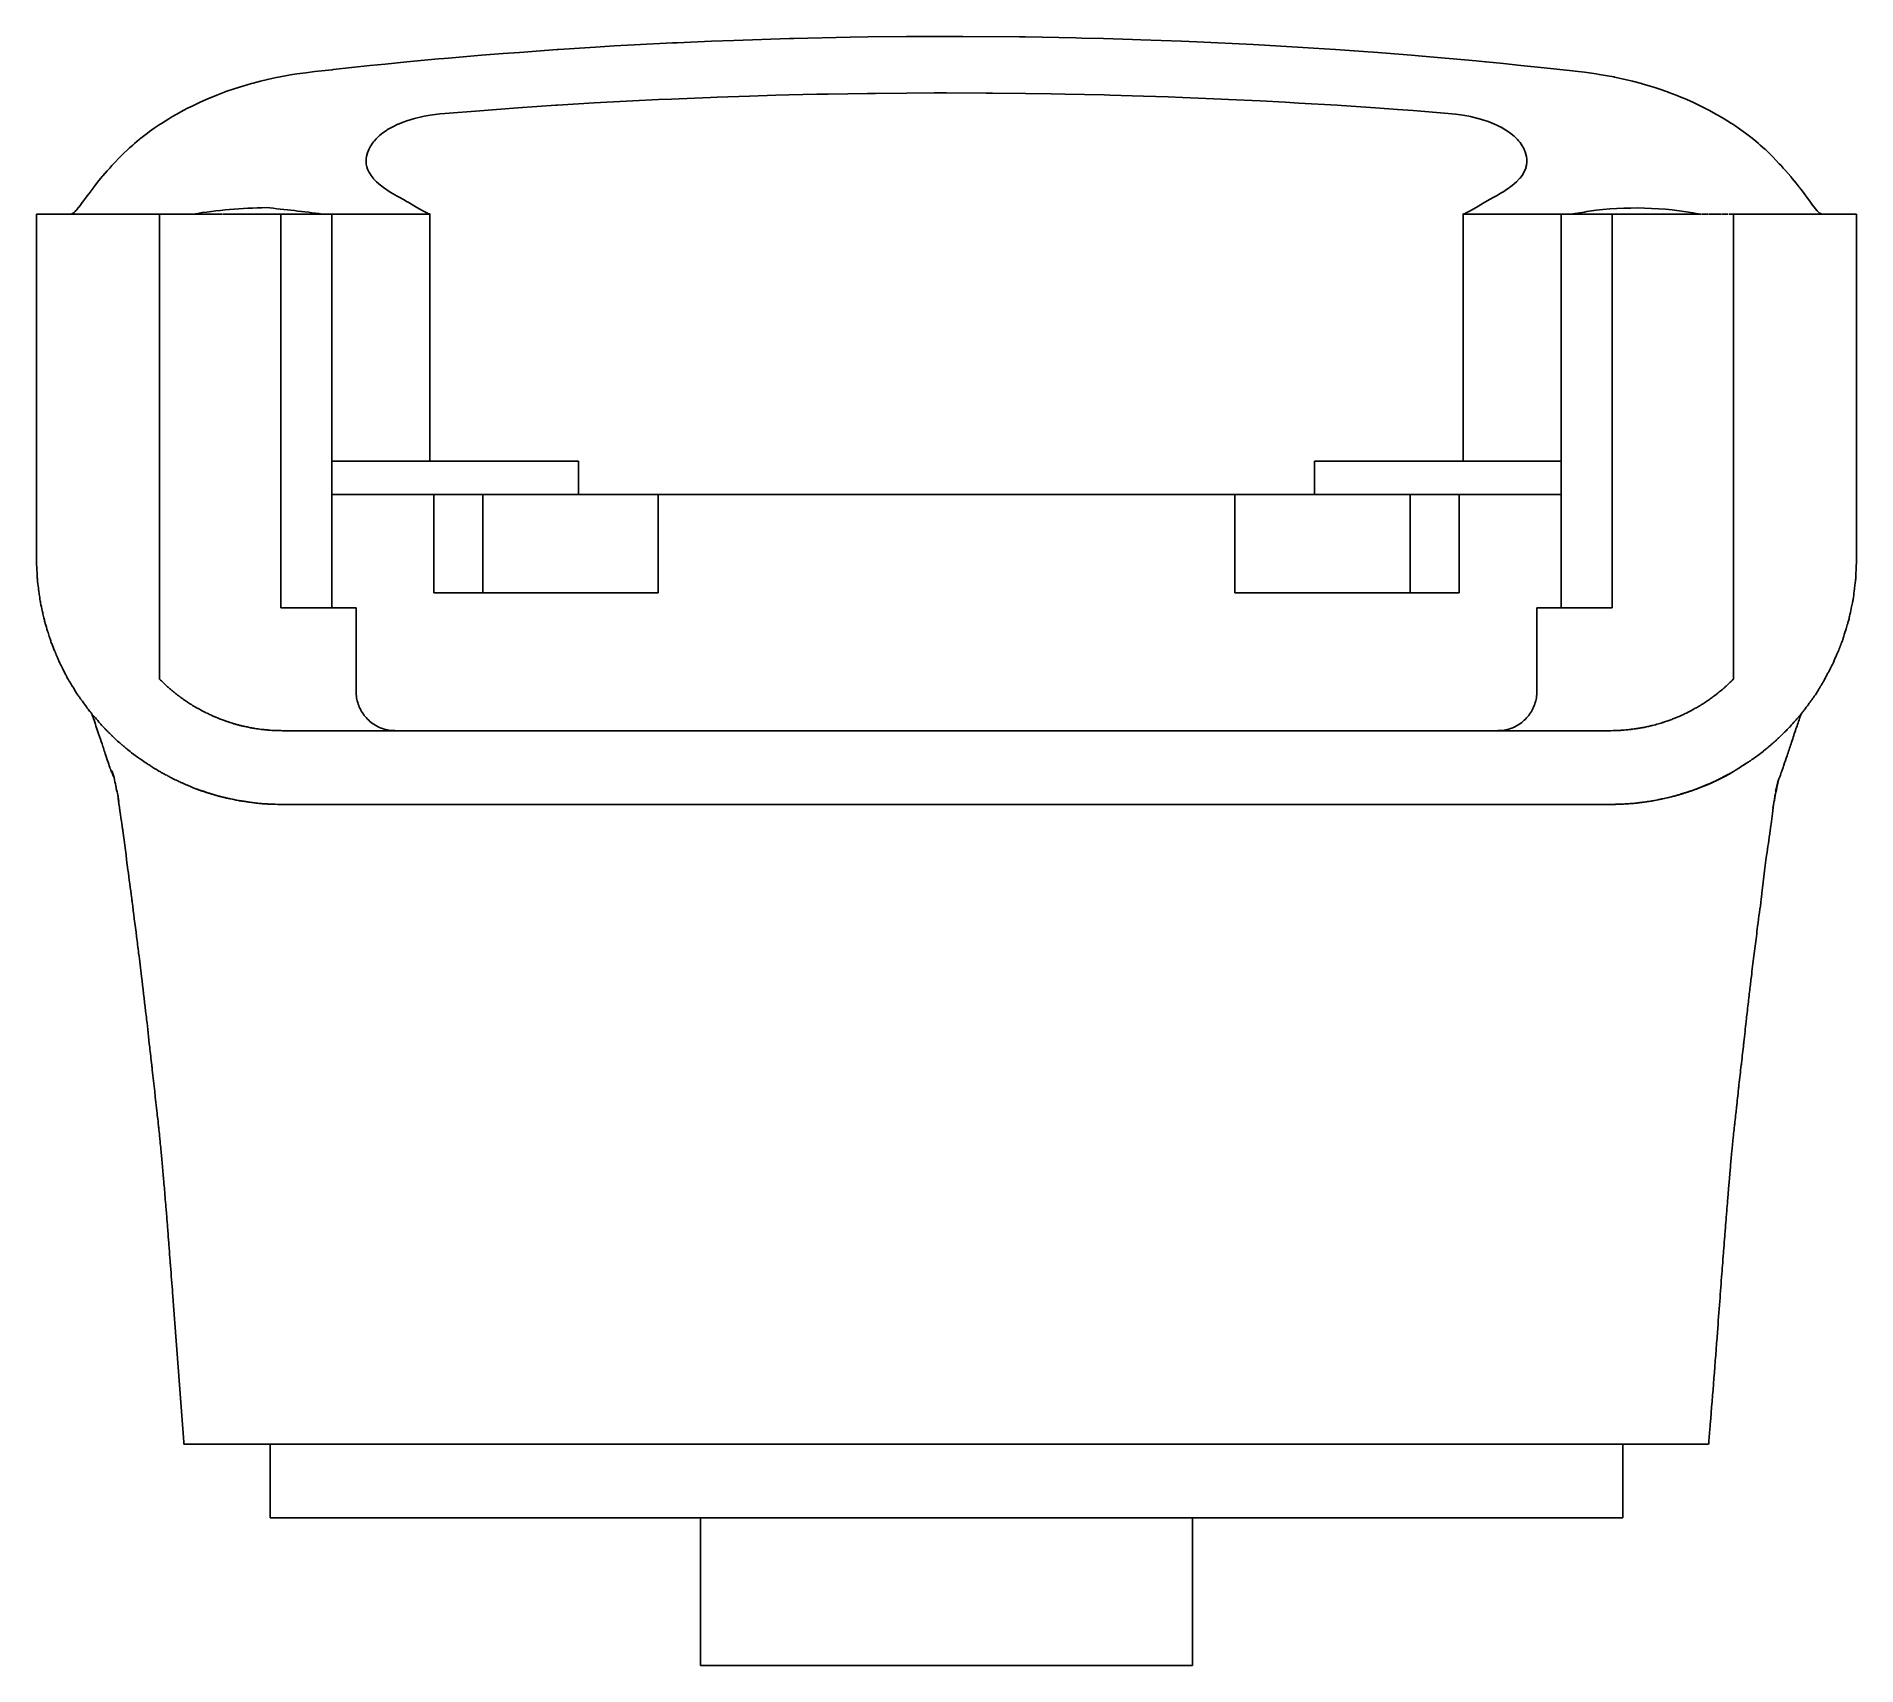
# Model space of a CAD drawing. Header units: millimetres. Extents: x -18.5 to 18.5, y -29.5 to 3.6.
import ezdxf

# ---------------------------------------------------------------- set-up
doc = ezdxf.new("R2010")
doc.units = ezdxf.units.MM

msp = doc.modelspace()

# ---------------------------------------------------------------- linework, layer by layer
at = {"color": 7, "linetype": 'Continuous', "lineweight": 25}
for p, q in [((2.632, 3.581), (2.747, 3.577)), ((11.287, 1.757), (11.276, 1.763)), ((-16, 0), (-18.5, 0)), ((-16, -9.449), (-16, 0)), ((-14.722, 0), (-15.993, 0)), ((-14.522, 0), (-14.711, 0)), ((-14.52, 0), (-12.492, 0)), ((15.348, 0), (12.492, 0)), ((12.492, -8), (12.492, 0)), ((13.53, -8), (13.53, 0)), ((15.477, 0), (15.358, 0)), ((15.489, 0), (15.49, 0)), ((15.652, 0), (15.491, 0)), ((15.744, 0), (15.662, 0)), ((15.882, 0), (15.754, 0)), ((18.5, 0), (15.902, 0)), ((16, 0), (16, -9.449)), ((-13.53, -8), (-13.53, 0)), ((-12.492, -8), (-12.492, 0)), ((-10.501, -5.02), (-10.501, 0)), ((-12.492, -5.02), (-7.48, -5.02)), ((-7.48, -5.7), (-7.48, -5.02)), ((7.48, -5.02), (7.48, -5.7)), ((7.48, -5.02), (12.492, -5.02)), ((-9.424, -5.7), (-12.492, -5.7)), ((-10.421, -5.7), (-10.421, -7.7)), ((-9.424, -7.7), (-9.424, -5.7)), ((-5.862, -5.7), (-9.424, -5.7)), ((5.862, -5.7), (-5.862, -5.7)), ((-5.862, -5.7), (-5.862, -7.7)), ((5.862, -5.7), (5.862, -7.7)), ((5.862, -5.7), (9.424, -5.7)), ((12.492, -5.7), (9.424, -5.7)), ((9.424, -5.7), (9.424, -7.7)), ((10.421, -5.7), (10.421, -7.7)), ((-5.862, -7.7), (-10.421, -7.7)), ((10.421, -7.7), (5.862, -7.7)), ((-13.53, -8), (-12.003, -8)), ((13.53, -8), (12.003, -8)), ((16, -11.33), (16, -11.33)), ((-15.231, -11.691), (-15.232, -11.69)), ((13.524, -12), (13.532, -11.999)), ((15.493, -25), (-15.5, -25)), ((-13.75, -25), (-13.75, -26.5)), ((13.75, -26.5), (13.75, -25)), ((13.75, -26.5), (-13.75, -26.5)), ((-5, -26.5), (-5, -29.5)), ((5, -29.5), (5, -26.5)), ((-5, -29.5), (5, -29.5))]:
    msp.add_line(p, q, dxfattribs=at)
at = {"color": 7, "linetype": 'Continuous', "lineweight": 25, "flags": 128}
for points in [[(2.632, 3.581), (1.6, 3.599), (1.481, 3.601), (0.334, 3.61), (0, 3.609), (-0.801, 3.607), (-0.81, 3.607), (-1.6, 3.598), (-1.956, 3.594), (-3.104, 3.569), (-3.194, 3.566), (-4.325, 3.53), (-4.779, 3.511), (-5.475, 3.482), (-5.568, 3.477), (-6.352, 3.437), (-6.621, 3.423), (-6.754, 3.415), (-7.133, 3.392), (-7.885, 3.344), (-7.911, 3.343), (-8.683, 3.286), (-9.009, 3.263), (-9.451, 3.226), (-10.123, 3.17), (-10.214, 3.162), (-10.324, 3.152), (-10.971, 3.091), (-11.413, 3.048), (-11.723, 3.016), (-12.469, 2.937), (-12.491, 2.934), (-12.84, 2.895), (-13.024, 2.873), (-13.209, 2.846), (-13.332, 2.828), (-13.578, 2.782), (-13.625, 2.774), (-13.803, 2.735), (-13.944, 2.699), (-14.091, 2.662), (-14.125, 2.652), (-14.305, 2.599), (-14.372, 2.579), (-14.483, 2.542), (-14.646, 2.487), (-14.66, 2.481), (-14.833, 2.415), (-14.913, 2.384), (-15.004, 2.345), (-15.174, 2.271), (-15.337, 2.192), (-15.426, 2.149), (-15.501, 2.11), (-15.656, 2.024), (-15.747, 1.973), (-15.809, 1.934), (-15.959, 1.841), (-15.981, 1.828), (-16.103, 1.743), (-16.201, 1.675), (-16.243, 1.643), (-16.377, 1.539), (-16.41, 1.514), (-16.506, 1.432), (-16.541, 1.402), (-16.606, 1.346), (-16.63, 1.323), (-16.747, 1.21), (-16.789, 1.17), (-16.933, 1.019), (-16.966, 0.983), (-17.01, 0.933), (-17.059, 0.879), (-17.151, 0.773), (-17.161, 0.76), (-17.194, 0.72), (-17.255, 0.647), (-17.333, 0.547), (-17.345, 0.532), (-17.348, 0.529), (-17.43, 0.42), (-17.465, 0.373), (-17.481, 0.352), (-17.503, 0.322), (-17.564, 0.239), (-17.568, 0.234), (-17.597, 0.195), (-17.607, 0.182), (-17.642, 0.136), (-17.649, 0.126), (-17.694, 0.072), (-17.704, 0.062), (-17.712, 0.053), (-17.729, 0.036), (-17.733, 0.032), (-17.754, 0.017), (-17.766, 0.008), (-17.796, 0)], [(17.796, 0), (17.779, 0.003), (17.754, 0.017), (17.746, 0.021), (17.729, 0.037), (17.713, 0.052), (17.709, 0.056), (17.705, 0.06), (17.702, 0.063), (17.658, 0.115), (17.642, 0.136), (17.606, 0.182), (17.563, 0.24), (17.547, 0.263), (17.481, 0.351), (17.477, 0.357), (17.466, 0.372), (17.398, 0.463), (17.364, 0.507), (17.344, 0.533), (17.332, 0.548), (17.272, 0.625), (17.194, 0.72), (17.17, 0.75), (17.161, 0.76), (17.056, 0.883), (17.011, 0.933), (16.966, 0.983), (16.929, 1.023), (16.789, 1.17), (16.748, 1.21), (16.646, 1.309), (16.63, 1.323), (16.541, 1.402), (16.506, 1.432), (16.451, 1.48), (16.377, 1.539), (16.243, 1.644), (16.103, 1.743), (16.022, 1.8), (15.965, 1.838), (15.959, 1.841), (15.809, 1.934), (15.73, 1.982), (15.656, 2.024), (15.499, 2.111), (15.484, 2.119), (15.337, 2.192), (15.228, 2.246), (15.172, 2.271), (15.004, 2.345), (14.961, 2.364), (14.833, 2.415), (14.685, 2.472), (14.659, 2.481), (14.483, 2.542), (14.401, 2.57), (14.305, 2.599), (14.142, 2.648), (14.126, 2.652), (13.944, 2.699), (13.854, 2.723), (13.578, 2.783), (13.563, 2.786), (13.268, 2.839), (13.209, 2.847), (12.97, 2.88), (12.84, 2.895), (12.662, 2.915), (12.469, 2.937), (12.345, 2.951), (12.017, 2.986), (11.678, 3.022), (11.325, 3.057), (10.972, 3.092), (10.96, 3.093), (10.767, 3.111), (9.672, 3.209), (9.451, 3.226), (8.683, 3.287), (8.571, 3.296), (7.91, 3.341), (7.463, 3.372), (7.133, 3.391), (6.352, 3.437), (6.231, 3.444), (5.092, 3.499), (4.779, 3.511), (3.949, 3.543), (3.784, 3.549), (3.194, 3.565), (2.747, 3.577)], [(12.492, 0), (12.254, 0), (11.997, 0), (11.755, 0), (11.53, 0), (11.323, 0), (11.138, 0), (10.973, 0), (10.832, 0), (10.715, 0), (10.622, 0), (10.555, 0), (10.514, 0), (10.5, 0), (10.505, 0), (10.512, 0.001), (10.527, 0.006), (10.547, 0.015), (10.551, 0.017), (10.58, 0.032), (10.617, 0.052), (10.632, 0.06), (10.706, 0.101), (10.764, 0.135), (10.821, 0.168), (10.944, 0.239), (10.96, 0.248), (11.039, 0.293), (11.125, 0.341), (11.18, 0.372), (11.202, 0.385), (11.29, 0.435), (11.306, 0.446), (11.405, 0.512), (11.436, 0.532), (11.447, 0.54), (11.451, 0.543), (11.498, 0.581), (11.585, 0.652), (11.649, 0.719), (11.656, 0.727), (11.659, 0.73), (11.715, 0.805), (11.731, 0.835), (11.751, 0.872), (11.774, 0.929), (11.775, 0.932), (11.778, 0.946), (11.79, 0.992), (11.798, 1.056), (11.798, 1.058), (11.797, 1.113), (11.789, 1.17), (11.784, 1.192), (11.763, 1.264), (11.756, 1.281), (11.734, 1.333), (11.703, 1.389), (11.659, 1.453), (11.63, 1.488), (11.608, 1.515), (11.548, 1.574), (11.539, 1.583), (11.48, 1.632), (11.454, 1.652), (11.427, 1.67), (11.373, 1.707), (11.298, 1.751), (11.285, 1.759), (11.187, 1.808), (11.151, 1.823), (11.081, 1.853), (10.988, 1.887), (10.942, 1.903), (10.811, 1.942), (10.804, 1.944), (10.655, 1.979), (10.618, 1.986), (10.496, 2.009), (10.398, 2.023), (10.35, 2.028), (10.347, 2.029), (10.2, 2.045), (9.488, 2.101), (9.17, 2.126), (8.718, 2.157), (8.032, 2.204), (7.943, 2.21), (7.163, 2.256), (6.887, 2.273), (6.379, 2.298), (5.736, 2.331), (5.591, 2.337), (4.8, 2.369), (4.509, 2.381), (4.005, 2.396), (3.32, 2.418), (3.208, 2.42), (2.409, 2.437), (2.129, 2.443), (1.607, 2.45), (0.937, 2.458), (0.805, 2.458), (0, 2.461), (-0.253, 2.461), (-0.804, 2.457), (-1.442, 2.453), (-1.607, 2.45), (-2.408, 2.437), (-2.633, 2.434), (-3.207, 2.42), (-3.47, 2.413), (-4.004, 2.396), (-4.662, 2.375), (-4.799, 2.369), (-5.59, 2.336), (-5.851, 2.325), (-6.378, 2.298), (-7.033, 2.265), (-7.162, 2.257), (-7.906, 2.213), (-7.942, 2.21), (-8.717, 2.157), (-9.059, 2.134), (-9.487, 2.1), (-10.2, 2.045), (-10.298, 2.035), (-10.347, 2.029), (-10.349, 2.028), (-10.496, 2.009), (-10.618, 1.986), (-10.647, 1.981), (-10.813, 1.941), (-10.967, 1.895), (-10.989, 1.887), (-11.025, 1.874), (-11.147, 1.826), (-11.152, 1.824), (-11.258, 1.773), (-11.298, 1.751), (-11.36, 1.715), (-11.374, 1.707), (-11.427, 1.67), (-11.455, 1.651), (-11.528, 1.593), (-11.538, 1.583), (-11.592, 1.531), (-11.63, 1.488), (-11.649, 1.467), (-11.668, 1.441), (-11.703, 1.387), (-11.71, 1.377), (-11.744, 1.31), (-11.756, 1.281), (-11.771, 1.241), (-11.789, 1.17), (-11.796, 1.127), (-11.798, 1.071), (-11.797, 1.058), (-11.794, 1.015), (-11.783, 0.958), (-11.779, 0.946), (-11.774, 0.932), (-11.764, 0.901), (-11.738, 0.846), (-11.732, 0.835), (-11.698, 0.781), (-11.656, 0.727), (-11.65, 0.719), (-11.648, 0.717), (-11.585, 0.652), (-11.5, 0.581), (-11.487, 0.57), (-11.478, 0.563), (-11.435, 0.533), (-11.405, 0.512), (-11.352, 0.474), (-11.339, 0.467), (-11.306, 0.447), (-11.202, 0.385), (-11.179, 0.372), (-11.123, 0.34), (-11.039, 0.293), (-10.961, 0.248), (-10.944, 0.239), (-10.821, 0.168), (-10.764, 0.135), (-10.706, 0.101), (-10.632, 0.06), (-10.615, 0.051), (-10.58, 0.032), (-10.551, 0.018), (-10.546, 0.015), (-10.527, 0.006), (-10.514, 0.003), (-10.505, 0), (-10.5, 0), (-10.514, 0), (-10.555, 0), (-10.622, 0), (-10.715, 0), (-10.832, 0), (-10.973, 0), (-11.138, 0), (-11.323, 0), (-11.53, 0), (-11.755, 0), (-11.997, 0), (-12.254, 0), (-12.492, 0)], [(-11.204, -10.5), (-11.217, -10.499), (-11.27, -10.497), (-11.292, -10.495), (-11.336, -10.489), (-11.362, -10.484), (-11.4, -10.476), (-11.428, -10.467), (-11.464, -10.457), (-11.491, -10.446), (-11.525, -10.433), (-11.552, -10.419), (-11.584, -10.404), (-11.611, -10.388), (-11.641, -10.37), (-11.667, -10.352), (-11.695, -10.331), (-11.719, -10.311), (-11.745, -10.289), (-11.768, -10.266), (-11.792, -10.242), (-11.813, -10.217), (-11.835, -10.191), (-11.853, -10.165), (-11.873, -10.138), (-11.89, -10.11), (-11.907, -10.081), (-11.921, -10.052), (-11.936, -10.021), (-11.948, -9.991), (-11.96, -9.96), (-11.969, -9.928), (-11.979, -9.896), (-11.986, -9.864), (-11.992, -9.832), (-11.996, -9.799), (-12.001, -9.766), (-12.003, -9.7), (-12.003, -9.61), (-12.003, -8), (-12.003, -8)], [(12.003, -8), (12.003, -9.61), (12.003, -9.7), (12.003, -9.703), (12.001, -9.766), (11.996, -9.799), (11.992, -9.832), (11.986, -9.864), (11.979, -9.896), (11.969, -9.928), (11.96, -9.96), (11.948, -9.991), (11.936, -10.021), (11.921, -10.052), (11.907, -10.081), (11.89, -10.11), (11.873, -10.138), (11.853, -10.165), (11.835, -10.191), (11.813, -10.217), (11.792, -10.242), (11.768, -10.266), (11.745, -10.289), (11.719, -10.311), (11.695, -10.331), (11.667, -10.352), (11.641, -10.37), (11.611, -10.388), (11.584, -10.404), (11.552, -10.419), (11.525, -10.433), (11.491, -10.446), (11.464, -10.457), (11.428, -10.467), (11.4, -10.476), (11.362, -10.484), (11.336, -10.489), (11.292, -10.495), (11.27, -10.497), (11.217, -10.499), (11.204, -10.5), (11.204, -10.5)], [(15.754, -11.463), (15.766, -11.457), (15.774, -11.453)], [(15.999, -11.331), (16.003, -11.328), (16.004, -11.327)], [(-15.184, -11.708), (-15.192, -11.705), (-15.225, -11.693)], [(-15.122, -11.729), (-15.132, -11.726), (-15.158, -11.717)], [(-15.038, -11.757), (-15.051, -11.753), (-15.084, -11.742)], [(-14.934, -11.79), (-14.949, -11.786), (-14.989, -11.773)], [(-14.656, -11.864), (-14.679, -11.859), (-14.788, -11.831)], [(14.875, -11.807), (14.819, -11.823), (14.797, -11.829)], [(14.984, -11.775), (14.964, -11.781), (14.951, -11.785)], [(15.083, -11.743), (15.063, -11.749), (15.039, -11.757)], [(15.188, -11.706), (15.141, -11.723), (15.123, -11.729)], [(15.623, -11.527), (15.628, -11.524), (15.639, -11.519)], [(15.688, -11.496), (15.723, -11.478), (15.736, -11.472)], [(-14.398, -11.919), (-14.52, -11.895), (-14.591, -11.879)], [(-13.805, -11.99), (-13.539, -12), (-13.5, -12)], [(14.594, -11.878), (14.56, -11.886), (14.398, -11.919)], [(14.464, -11.905), (14.614, -11.874), (14.739, -11.844)], [(14.746, -11.842), (14.704, -11.853), (14.656, -11.864)]]:
    msp.add_lwpolyline(points, dxfattribs=at)
at = {"color": 7, "linetype": 'Continuous', "lineweight": 25}
for centre, radius, start, end in [((-13.68, -10.091), 10.222, 90.8251, 99.1911), ((-16.983, -32.557), 32.839, 82.4834, 84.4851), ((11.933, 6.178), 6.224, 276.9647, 280.4649), ((14.012, -6.858), 6.981, 79.2577, 97.8088), ((13.514, -7.023), 4.973, 290.5406, 299.9833), ((-13.507, -7.01), 4.988, 249.7694, 257.2002), ((13.579, -7.221), 4.765, 285.2129, 290.5076), ((-13.535, -7.282), 4.716, 257.2225, 266.0663), ((13.485, -6.534), 5.465, 270.6422, 275.2186), ((13.715, -8.399), 3.585, 275.2173, 281.5126)]:
    msp.add_arc(centre, radius, start, end, dxfattribs=at)
for points, knots in [([(-18.5, 0), (-18.5, -0.002), (-18.5, -0.005), (-18.5, -0.241), (-18.5, -0.475), (-18.5, -0.714), (-18.5, -0.719), (-18.5, -1.103), (-18.5, -1.481), (-18.5, -1.868), (-18.5, -1.876), (-18.5, -3.112), (-18.5, -4.341), (-18.5, -5.576), (-18.5, -5.582), (-18.5, -5.88), (-18.5, -6.172), (-18.5, -6.467), (-18.5, -6.47), (-18.5, -6.624), (-18.5, -6.775), (-18.5, -6.926), (-18.5, -6.926), (-18.5, -6.951), (-18.5, -6.975), (-18.5, -7), (-18.5, -7), (-18.5, -7.007), (-18.5, -7.014), (-18.5, -7.027), (-18.499, -7.033), (-18.497, -7.098), (-18.494, -7.156), (-18.492, -7.215), (-18.492, -7.215), (-18.491, -7.222), (-18.489, -7.229), (-18.489, -7.242), (-18.489, -7.247), (-18.488, -7.29), (-18.485, -7.328), (-18.483, -7.366), (-18.483, -7.367), (-18.482, -7.384), (-18.481, -7.4), (-18.479, -7.432), (-18.479, -7.448), (-18.477, -7.466), (-18.477, -7.468), (-18.469, -7.527), (-18.462, -7.584), (-18.455, -7.641), (-18.455, -7.641), (-18.453, -7.649), (-18.451, -7.658), (-18.449, -7.669), (-18.449, -7.672), (-18.443, -7.713), (-18.438, -7.75), (-18.433, -7.788), (-18.433, -7.789), (-18.431, -7.805), (-18.429, -7.82), (-18.425, -7.851), (-18.423, -7.867), (-18.419, -7.888), (-18.418, -7.893), (-18.405, -7.953), (-18.393, -8.007), (-18.382, -8.062), (-18.382, -8.062), (-18.379, -8.072), (-18.376, -8.081), (-18.373, -8.092), (-18.373, -8.093), (-18.364, -8.131), (-18.356, -8.168), (-18.348, -8.206), (-18.348, -8.206), (-18.341, -8.235), (-18.335, -8.264), (-18.329, -8.293), (-18.329, -8.293), (-18.326, -8.301), (-18.323, -8.31), (-18.321, -8.319), (-18.321, -8.319), (-18.305, -8.371), (-18.289, -8.423), (-18.273, -8.475), (-18.273, -8.476), (-18.261, -8.513), (-18.25, -8.549), (-18.239, -8.586), (-18.239, -8.586), (-18.235, -8.596), (-18.231, -8.606), (-18.227, -8.617), (-18.227, -8.617), (-18.219, -8.642), (-18.212, -8.666), (-18.204, -8.691), (-18.204, -8.691), (-18.199, -8.703), (-18.195, -8.715), (-18.19, -8.728), (-18.189, -8.729), (-18.169, -8.779), (-18.149, -8.828), (-18.129, -8.878), (-18.129, -8.879), (-18.115, -8.914), (-18.101, -8.948), (-18.087, -8.983), (-18.087, -8.983), (-18.082, -8.994), (-18.076, -9.005), (-18.071, -9.016), (-18.071, -9.017), (-18.062, -9.038), (-18.054, -9.059), (-18.045, -9.081), (-18.045, -9.081), (-18.038, -9.095), (-18.031, -9.109), (-18.023, -9.125), (-18.022, -9.126), (-18.005, -9.161), (-17.989, -9.194), (-17.972, -9.227), (-17.971, -9.228), (-17.948, -9.275), (-17.925, -9.321), (-17.901, -9.367), (-17.901, -9.368), (-17.892, -9.386), (-17.883, -9.404), (-17.874, -9.423), (-17.873, -9.423), (-17.864, -9.439), (-17.855, -9.454), (-17.845, -9.47), (-17.845, -9.47), (-17.838, -9.482), (-17.831, -9.493), (-17.823, -9.507), (-17.822, -9.508), (-17.802, -9.541), (-17.782, -9.573), (-17.763, -9.605), (-17.762, -9.606), (-17.736, -9.649), (-17.709, -9.692), (-17.683, -9.735), (-17.683, -9.736), (-17.673, -9.751), (-17.664, -9.766), (-17.655, -9.781), (-17.654, -9.782), (-17.642, -9.799), (-17.63, -9.816), (-17.617, -9.833), (-17.617, -9.833), (-17.608, -9.845), (-17.599, -9.857), (-17.59, -9.87), (-17.589, -9.872), (-17.559, -9.913), (-17.529, -9.952), (-17.5, -9.992), (-17.499, -9.993), (-17.477, -10.024), (-17.455, -10.054), (-17.433, -10.084), (-17.433, -10.084), (-17.423, -10.096), (-17.412, -10.108), (-17.401, -10.12), (-17.401, -10.121), (-17.393, -10.132), (-17.384, -10.144), (-17.376, -10.155), (-17.376, -10.155), (-17.36, -10.174), (-17.343, -10.193), (-17.326, -10.213), (-17.326, -10.214), (-17.293, -10.251), (-17.262, -10.287), (-17.229, -10.324), (-17.229, -10.324), (-17.204, -10.353), (-17.18, -10.381), (-17.155, -10.41), (-17.155, -10.41), (-17.142, -10.423), (-17.13, -10.434), (-17.117, -10.447), (-17.117, -10.447), (-17.111, -10.454), (-17.105, -10.461), (-17.099, -10.468), (-17.099, -10.468), (-17.077, -10.489), (-17.056, -10.51), (-17.035, -10.532), (-17.034, -10.533), (-17.011, -10.556), (-16.988, -10.578), (-16.965, -10.601), (-16.965, -10.602), (-16.948, -10.618), (-16.931, -10.634), (-16.897, -10.667), (-16.881, -10.684), (-16.859, -10.703), (-16.854, -10.707), (-16.82, -10.737), (-16.79, -10.762), (-16.76, -10.788), (-16.76, -10.788), (-16.745, -10.8), (-16.73, -10.811), (-16.716, -10.824), (-16.715, -10.824), (-16.692, -10.844), (-16.67, -10.863), (-16.647, -10.882), (-16.647, -10.883), (-16.611, -10.912), (-16.576, -10.94), (-16.54, -10.969), (-16.54, -10.969), (-16.533, -10.974), (-16.526, -10.979), (-16.519, -10.984), (-16.519, -10.984), (-16.487, -11.007), (-16.455, -11.03), (-16.424, -11.053), (-16.423, -11.053), (-16.407, -11.064), (-16.39, -11.075), (-16.374, -11.087), (-16.373, -11.087), (-16.336, -11.112), (-16.3, -11.137), (-16.263, -11.162), (-16.263, -11.162), (-16.256, -11.166), (-16.249, -11.17), (-16.242, -11.175), (-16.242, -11.175), (-16.231, -11.181), (-16.219, -11.188), (-16.208, -11.194), (-16.208, -11.194), (-16.185, -11.211), (-16.163, -11.227), (-16.14, -11.243), (-16.14, -11.243), (-16.13, -11.249), (-16.121, -11.255), (-16.111, -11.26), (-16.111, -11.26), (-16.078, -11.28), (-16.044, -11.3), (-16.011, -11.321), (-16.01, -11.321), (-15.989, -11.333), (-15.968, -11.345), (-15.947, -11.357), (-15.946, -11.357), (-15.913, -11.374), (-15.881, -11.392), (-15.844, -11.409), (-15.84, -11.411), (-15.825, -11.418), (-15.815, -11.425), (-15.794, -11.438), (-15.783, -11.445), (-15.772, -11.451), (-15.772, -11.451), (-15.759, -11.457), (-15.747, -11.464), (-15.734, -11.47), (-15.734, -11.47), (-15.699, -11.487), (-15.664, -11.504), (-15.629, -11.522), (-15.628, -11.522), (-15.599, -11.536), (-15.57, -11.548), (-15.54, -11.562), (-15.539, -11.562), (-15.464, -11.594), (-15.389, -11.626), (-15.313, -11.659), (-15.313, -11.659), (-15.289, -11.668), (-15.265, -11.678), (-15.238, -11.688), (-15.234, -11.689), (-15.229, -11.692), (-15.227, -11.692), (-15.2, -11.702), (-15.174, -11.711), (-15.145, -11.72), (-15.141, -11.721), (-15.135, -11.723), (-15.133, -11.724), (-15.114, -11.73), (-15.097, -11.734), (-15.081, -11.739), (-15.081, -11.739), (-15.072, -11.742), (-15.063, -11.745), (-15.055, -11.748), (-15.054, -11.749), (-15.04, -11.753), (-15.026, -11.758), (-15.012, -11.763), (-15.012, -11.763), (-14.993, -11.77), (-14.974, -11.776), (-14.955, -11.782), (-14.954, -11.782), (-14.931, -11.79), (-14.907, -11.797), (-14.883, -11.804), (-14.883, -11.804), (-14.861, -11.81), (-14.84, -11.816), (-14.819, -11.822), (-14.819, -11.822), (-14.811, -11.825), (-14.803, -11.827), (-14.795, -11.829), (-14.795, -11.829), (-14.772, -11.835), (-14.749, -11.84), (-14.725, -11.846), (-14.725, -11.846), (-14.684, -11.856), (-14.643, -11.866), (-14.602, -11.877), (-14.602, -11.877), (-14.588, -11.879), (-14.574, -11.882), (-14.56, -11.885), (-14.56, -11.885), (-14.506, -11.896), (-14.452, -11.907), (-14.398, -11.918), (-14.398, -11.918), (-14.389, -11.92), (-14.381, -11.922), (-14.372, -11.923), (-14.372, -11.923), (-14.35, -11.926), (-14.328, -11.93), (-14.305, -11.933), (-14.305, -11.933), (-14.291, -11.934), (-14.278, -11.935), (-14.264, -11.937), (-14.264, -11.937), (-14.236, -11.941), (-14.208, -11.946), (-14.179, -11.95), (-14.179, -11.95), (-14.146, -11.955), (-14.114, -11.96), (-14.081, -11.965), (-14.08, -11.965), (-14.043, -11.969), (-14.007, -11.973), (-13.971, -11.977), (-13.97, -11.977), (-13.962, -11.978), (-13.954, -11.979), (-13.946, -11.98), (-13.946, -11.98), (-13.916, -11.982), (-13.886, -11.985), (-13.855, -11.987), (-13.854, -11.987), (-13.819, -11.989), (-13.784, -11.99), (-13.749, -11.991), (-13.748, -11.992), (-13.678, -11.994), (-13.609, -11.997), (-13.535, -12), (-13.531, -12), (-13.518, -12), (-13.509, -12), (-13.5, -12), (-13.5, -12), (-11.966, -12), (-10.431, -12), (-8.897, -12), (-8.897, -12), (-8.881, -12), (-8.867, -12), (-8.852, -12), (-8.851, -12), (-8.832, -12), (-8.813, -12), (-8.794, -12), (-8.793, -12), (-8.77, -12), (-8.747, -12), (-8.723, -12), (-8.723, -12), (-8.695, -12), (-8.668, -12), (-8.641, -12), (-8.64, -12), (-8.609, -12), (-8.578, -12), (-8.546, -12), (-8.546, -12), (-8.511, -12), (-8.476, -12), (-8.441, -12), (-8.44, -12), (-8.402, -12), (-8.364, -12), (-8.325, -12), (-8.325, -12), (-8.283, -12), (-8.242, -12), (-8.2, -12), (-8.199, -12), (-8.155, -12), (-8.111, -12), (-8.067, -12), (-8.066, -12), (-8.019, -12), (-7.973, -12), (-7.925, -12), (-7.925, -12), (-7.875, -12), (-7.827, -12), (-7.778, -12), (-7.777, -12), (-7.726, -12), (-7.676, -12), (-7.626, -12), (-7.625, -12), (-7.573, -12), (-7.522, -12), (-7.469, -12), (-7.468, -12), (-7.416, -12), (-7.364, -12), (-7.311, -12), (-7.31, -12), (-7.257, -12), (-7.205, -12), (-7.152, -12), (-7.151, -12), (-6.42, -12), (-5.691, -12), (-4.962, -12), (-4.961, -12), (-4.954, -12), (-4.947, -12), (-4.94, -12), (-4.939, -12), (-4.93, -12), (-4.92, -12), (-4.911, -12), (-4.911, -12), (-4.899, -12), (-4.887, -12), (-4.875, -12), (-4.875, -12), (-4.861, -12), (-4.848, -12), (-4.834, -12), (-4.833, -12), (-4.817, -12), (-4.802, -12), (-4.786, -12), (-4.785, -12), (-4.768, -12), (-4.75, -12), (-4.732, -12), (-4.732, -12), (-4.712, -12), (-4.693, -12), (-4.673, -12), (-4.672, -12), (-4.651, -12), (-4.63, -12), (-4.609, -12), (-4.608, -12), (-4.585, -12), (-4.563, -12), (-4.54, -12), (-4.539, -12), (-4.515, -12), (-4.491, -12), (-4.467, -12), (-4.466, -12), (-4.441, -12), (-4.416, -12), (-4.391, -12), (-4.39, -12), (-4.364, -12), (-4.338, -12), (-4.312, -12), (-4.311, -12), (-4.284, -12), (-4.257, -12), (-4.23, -12), (-4.23, -12), (-4.202, -12), (-4.175, -12), (-4.142, -12), (-4.136, -12), (-4.104, -12), (-4.076, -12), (-4.048, -12), (-4.048, -12), (-4.025, -12), (-4.003, -12), (-3.98, -12), (-3.98, -12), (-3.948, -12), (-3.916, -12), (-3.883, -12), (-3.883, -12), (-3.84, -12), (-3.798, -12), (-3.755, -12), (-3.754, -12), (-3.701, -12), (-3.648, -12), (-3.595, -12), (-3.593, -12), (-3.529, -12), (-3.465, -12), (-3.4, -12), (-3.4, -12), (-3.374, -12), (-3.349, -12), (-3.323, -12), (-3.322, -12), (-3.248, -12), (-3.173, -12), (-3.098, -12), (-3.096, -12), (-3.01, -12), (-2.926, -12), (-2.839, -12), (-2.838, -12), (-2.741, -12), (-2.646, -12), (-2.55, -12), (-2.548, -12), (-2.441, -12), (-2.335, -12), (-2.23, -12), (-2.229, -12), (-2.205, -12), (-2.181, -12), (-2.157, -12), (-2.156, -12), (-2.043, -12), (-1.929, -12), (-1.813, -12), (-1.811, -12), (-1.688, -12), (-1.567, -12), (-1.445, -12), (-1.445, -12), (-1.421, -12), (-1.398, -12), (-1.374, -12), (-1.374, -12), (-1.246, -12), (-1.12, -12), (-0.99, -12), (-0.988, -12), (-0.854, -12), (-0.723, -12), (-0.591, -12), (-0.591, -12), (-0.567, -12), (-0.545, -12), (-0.521, -12), (-0.521, -12), (-0.386, -12), (-0.251, -12), (-0.116, -12), (-0.115, -12), (-0.092, -12), (-0.069, -12), (-0.046, -12), (-0.046, -12), (0.089, -12), (0.223, -12), (0.36, -12), (0.363, -12), (0.497, -12), (0.629, -12), (0.763, -12), (0.765, -12), (0.897, -12), (1.027, -12), (1.157, -12), (1.157, -12), (1.181, -12), (1.204, -12), (1.227, -12), (1.228, -12), (1.353, -12), (1.478, -12), (1.605, -12), (1.607, -12), (1.727, -12), (1.845, -12), (1.964, -12), (1.964, -12), (1.988, -12), (2.012, -12), (2.036, -12), (2.036, -12), (2.147, -12), (2.257, -12), (2.37, -12), (2.372, -12), (2.474, -12), (2.574, -12), (2.677, -12), (2.678, -12), (2.771, -12), (2.862, -12), (2.954, -12), (2.954, -12), (2.979, -12), (3.004, -12), (3.029, -12), (3.03, -12), (3.111, -12), (3.192, -12), (3.274, -12), (3.276, -12), (3.347, -12), (3.417, -12), (3.487, -12), (3.489, -12), (3.548, -12), (3.607, -12), (3.667, -12), (3.668, -12), (3.717, -12), (3.765, -12), (3.814, -12), (3.814, -12), (3.853, -12), (3.89, -12), (3.928, -12), (3.929, -12), (3.957, -12), (3.985, -12), (4.013, -12), (4.013, -12), (4.041, -12), (4.068, -12), (4.095, -12), (4.096, -12), (4.123, -12), (4.15, -12), (4.177, -12), (4.178, -12), (4.205, -12), (4.231, -12), (4.258, -12), (4.258, -12), (4.276, -12), (4.293, -12), (4.311, -12), (4.312, -12), (4.338, -12), (4.364, -12), (4.39, -12), (4.391, -12), (4.416, -12), (4.441, -12), (4.466, -12), (4.467, -12), (4.491, -12), (4.515, -12), (4.539, -12), (4.54, -12), (4.563, -12), (4.585, -12), (4.608, -12), (4.609, -12), (4.63, -12), (4.651, -12), (4.672, -12), (4.673, -12), (4.693, -12), (4.712, -12), (4.732, -12), (4.732, -12), (4.75, -12), (4.768, -12), (4.785, -12), (4.786, -12), (4.802, -12), (4.817, -12), (4.833, -12), (4.834, -12), (4.848, -12), (4.861, -12), (4.875, -12), (4.875, -12), (4.887, -12), (4.899, -12), (4.911, -12), (4.911, -12), (4.92, -12), (4.93, -12), (4.939, -12), (4.94, -12), (4.947, -12), (4.954, -12), (4.966, -12), (4.971, -12), (4.979, -12), (4.982, -12), (4.985, -12), (4.985, -12), (7.824, -12), (10.662, -12), (13.5, -12), (13.5, -12), (13.509, -12), (13.518, -12), (13.531, -11.999), (13.535, -11.999), (13.56, -11.998), (13.581, -11.997), (13.622, -11.995), (13.643, -11.995), (13.665, -11.993), (13.666, -11.993), (13.671, -11.992), (13.675, -11.992), (13.729, -11.991), (13.779, -11.99), (13.83, -11.988), (13.831, -11.988), (13.878, -11.985), (13.924, -11.981), (13.97, -11.978), (13.971, -11.978), (13.991, -11.975), (14.011, -11.973), (14.031, -11.971), (14.031, -11.971), (14.053, -11.967), (14.075, -11.964), (14.098, -11.96), (14.1, -11.96), (14.116, -11.957), (14.131, -11.956), (14.146, -11.954), (14.147, -11.954), (14.191, -11.949), (14.234, -11.944), (14.279, -11.938), (14.28, -11.938), (14.32, -11.932), (14.359, -11.925), (14.398, -11.919), (14.398, -11.919), (14.42, -11.914), (14.44, -11.91), (14.461, -11.906), (14.462, -11.906), (14.485, -11.9), (14.508, -11.894), (14.53, -11.889), (14.531, -11.889), (14.54, -11.887), (14.549, -11.885), (14.559, -11.883), (14.559, -11.883), (14.599, -11.874), (14.639, -11.866), (14.679, -11.858), (14.68, -11.858), (14.715, -11.849), (14.749, -11.841), (14.783, -11.832), (14.783, -11.832), (14.795, -11.829), (14.807, -11.826), (14.819, -11.822), (14.819, -11.822), (14.843, -11.815), (14.867, -11.808), (14.891, -11.801), (14.891, -11.801), (14.912, -11.794), (14.932, -11.787), (14.953, -11.779), (14.953, -11.779), (14.976, -11.773), (14.999, -11.766), (15.022, -11.76), (15.023, -11.76), (15.043, -11.754), (15.062, -11.748), (15.082, -11.741), (15.082, -11.741), (15.103, -11.735), (15.123, -11.728), (15.143, -11.722), (15.143, -11.721), (15.159, -11.716), (15.174, -11.711), (15.189, -11.706), (15.189, -11.706), (15.197, -11.703), (15.205, -11.7), (15.219, -11.695), (15.225, -11.693), (15.236, -11.689), (15.241, -11.687), (15.271, -11.676), (15.296, -11.665), (15.321, -11.655), (15.321, -11.655), (15.337, -11.647), (15.352, -11.639), (15.371, -11.632), (15.374, -11.631), (15.379, -11.629), (15.381, -11.628), (15.398, -11.622), (15.412, -11.616), (15.427, -11.61), (15.427, -11.61), (15.453, -11.599), (15.479, -11.589), (15.505, -11.579), (15.505, -11.578), (15.529, -11.568), (15.553, -11.558), (15.576, -11.548), (15.577, -11.548), (15.594, -11.54), (15.611, -11.532), (15.629, -11.524), (15.629, -11.524), (15.639, -11.519), (15.649, -11.514), (15.659, -11.509), (15.66, -11.509), (15.687, -11.495), (15.715, -11.48), (15.743, -11.466), (15.743, -11.466), (15.755, -11.459), (15.766, -11.451), (15.782, -11.443), (15.786, -11.441), (15.809, -11.431), (15.828, -11.421), (15.847, -11.412), (15.847, -11.412), (15.855, -11.408), (15.863, -11.403), (15.872, -11.399), (15.872, -11.399), (15.88, -11.395), (15.887, -11.391), (15.895, -11.387), (15.895, -11.387), (15.902, -11.383), (15.909, -11.38), (15.916, -11.376), (15.916, -11.376), (15.922, -11.373), (15.928, -11.369), (15.94, -11.363), (15.946, -11.36), (15.956, -11.354), (15.961, -11.352), (15.97, -11.347), (15.974, -11.344), (15.981, -11.34), (15.984, -11.338), (15.99, -11.335), (15.993, -11.334), (15.997, -11.331), (15.999, -11.33), (16.001, -11.329), (16.002, -11.328), (16.004, -11.327), (16.004, -11.327), (16.006, -11.325), (16.008, -11.323), (16.014, -11.318), (16.019, -11.316), (16.028, -11.31), (16.033, -11.308), (16.046, -11.3), (16.056, -11.294), (16.065, -11.289), (16.065, -11.289), (16.102, -11.264), (16.138, -11.239), (16.175, -11.214), (16.176, -11.214), (16.21, -11.193), (16.243, -11.173), (16.277, -11.153), (16.277, -11.153), (16.288, -11.146), (16.299, -11.139), (16.31, -11.133), (16.31, -11.133), (16.331, -11.118), (16.352, -11.103), (16.373, -11.088), (16.373, -11.087), (16.39, -11.076), (16.406, -11.065), (16.422, -11.054), (16.423, -11.054), (16.455, -11.031), (16.486, -11.008), (16.518, -10.985), (16.519, -10.984), (16.555, -10.955), (16.59, -10.927), (16.625, -10.898), (16.625, -10.898), (16.633, -10.892), (16.64, -10.887), (16.648, -10.881), (16.648, -10.881), (16.67, -10.862), (16.692, -10.844), (16.715, -10.825), (16.715, -10.824), (16.73, -10.812), (16.744, -10.801), (16.759, -10.789), (16.76, -10.788), (16.79, -10.763), (16.819, -10.737), (16.849, -10.712), (16.85, -10.711), (16.867, -10.694), (16.884, -10.678), (16.918, -10.646), (16.934, -10.629), (16.955, -10.611), (16.958, -10.608), (16.974, -10.593), (16.985, -10.581), (17.009, -10.557), (17.021, -10.545), (17.033, -10.533), (17.033, -10.533), (17.046, -10.521), (17.059, -10.509), (17.072, -10.496), (17.072, -10.495), (17.095, -10.473), (17.117, -10.45), (17.14, -10.428), (17.14, -10.428), (17.145, -10.422), (17.15, -10.416), (17.155, -10.41), (17.155, -10.41), (17.187, -10.374), (17.218, -10.338), (17.25, -10.302), (17.251, -10.301), (17.276, -10.272), (17.3, -10.244), (17.324, -10.215), (17.325, -10.215), (17.335, -10.202), (17.346, -10.19), (17.358, -10.177), (17.358, -10.176), (17.378, -10.153), (17.396, -10.132), (17.415, -10.11), (17.415, -10.11), (17.421, -10.101), (17.427, -10.093), (17.434, -10.084), (17.434, -10.084), (17.463, -10.044), (17.492, -10.005), (17.522, -9.965), (17.522, -9.964), (17.544, -9.933), (17.566, -9.903), (17.588, -9.873), (17.588, -9.873), (17.597, -9.861), (17.606, -9.849), (17.615, -9.835), (17.616, -9.834), (17.632, -9.812), (17.647, -9.791), (17.663, -9.769), (17.663, -9.769), (17.69, -9.725), (17.716, -9.682), (17.743, -9.639), (17.743, -9.639), (17.75, -9.628), (17.756, -9.617), (17.763, -9.606), (17.763, -9.605), (17.782, -9.573), (17.801, -9.542), (17.82, -9.51), (17.821, -9.509), (17.828, -9.498), (17.835, -9.486), (17.842, -9.475), (17.842, -9.474), (17.854, -9.451), (17.866, -9.428), (17.883, -9.393), (17.889, -9.381), (17.901, -9.358), (17.906, -9.346), (17.913, -9.333), (17.914, -9.332), (17.927, -9.311), (17.939, -9.291), (17.95, -9.271), (17.951, -9.271), (17.958, -9.257), (17.965, -9.242), (17.972, -9.228), (17.972, -9.228), (17.988, -9.194), (18.005, -9.161), (18.021, -9.128), (18.021, -9.127), (18.027, -9.116), (18.032, -9.106), (18.038, -9.094), (18.038, -9.094), (18.048, -9.069), (18.058, -9.044), (18.073, -9.007), (18.078, -8.995), (18.088, -8.97), (18.092, -8.958), (18.098, -8.944), (18.099, -8.943), (18.108, -8.924), (18.117, -8.907), (18.125, -8.89), (18.125, -8.889), (18.133, -8.871), (18.14, -8.853), (18.147, -8.835), (18.147, -8.834), (18.161, -8.799), (18.175, -8.765), (18.188, -8.73), (18.188, -8.729), (18.193, -8.719), (18.197, -8.709), (18.201, -8.698), (18.202, -8.696), (18.208, -8.68), (18.214, -8.664), (18.221, -8.648), (18.221, -8.648), (18.227, -8.627), (18.233, -8.607), (18.239, -8.586), (18.239, -8.586), (18.255, -8.533), (18.271, -8.482), (18.287, -8.429), (18.287, -8.428), (18.298, -8.391), (18.309, -8.355), (18.32, -8.319), (18.32, -8.318), (18.323, -8.309), (18.326, -8.3), (18.329, -8.29), (18.329, -8.29), (18.333, -8.275), (18.338, -8.26), (18.343, -8.245), (18.343, -8.244), (18.347, -8.222), (18.352, -8.2), (18.356, -8.178), (18.357, -8.178), (18.368, -8.123), (18.38, -8.069), (18.392, -8.014), (18.392, -8.013), (18.4, -7.976), (18.408, -7.938), (18.416, -7.9), (18.416, -7.899), (18.418, -7.89), (18.42, -7.881), (18.422, -7.873), (18.422, -7.873), (18.424, -7.859), (18.427, -7.846), (18.43, -7.832), (18.43, -7.832), (18.437, -7.775), (18.445, -7.719), (18.452, -7.662), (18.452, -7.661), (18.455, -7.638), (18.458, -7.616), (18.46, -7.593), (18.46, -7.593), (18.465, -7.555), (18.47, -7.517), (18.475, -7.477), (18.475, -7.473), (18.477, -7.463), (18.478, -7.456), (18.478, -7.449), (18.479, -7.449), (18.48, -7.438), (18.481, -7.427), (18.483, -7.416), (18.483, -7.416), (18.485, -7.358), (18.487, -7.3), (18.49, -7.241), (18.49, -7.241), (18.491, -7.217), (18.492, -7.193), (18.493, -7.17), (18.493, -7.169), (18.495, -7.126), (18.497, -7.083), (18.498, -7.039), (18.498, -7.039), (18.499, -7.032), (18.499, -7.025), (18.499, -7.012), (18.5, -7.006), (18.5, -6.977), (18.5, -6.953), (18.5, -6.906), (18.5, -6.883), (18.5, -6.813), (18.5, -6.766), (18.5, -6.626), (18.5, -6.532), (18.5, -6.251), (18.5, -6.064), (18.5, -5.503), (18.5, -5.129), (18.5, -4.006), (18.5, -3.257), (18.5, -2.508), (18.5, -2.508), (18.5, -2.492), (18.5, -2.476), (18.5, -2.46), (18.5, -2.459), (18.5, -2.265), (18.5, -2.071), (18.5, -1.874), (18.5, -1.87), (18.5, -1.485), (18.5, -1.104), (18.5, -0.719), (18.5, -0.714), (18.5, -0.475), (18.5, -0.241), (18.5, -0.005), (18.5, -0.002), (18.5, 0)], [0, 0, 0, 0, 0.00000717, 0.00000717, 0.00070945, 0.00070945, 0.00072378, 0.00072378, 0.00186011, 0.00186011, 0.00188321, 0.00188321, 0.00556976, 0.00556976, 0.00558757, 0.00558757, 0.00646428, 0.00646428, 0.00647342, 0.00647342, 0.00692544, 0.00692544, 0.00692691, 0.00692691, 0.00699979, 0.00699979, 0.00700021, 0.00700021, 0.00702131, 0.00702131, 0.00703926, 0.00703926, 0.00721474, 0.00721474, 0.00721517, 0.00721517, 0.00723675, 0.00723675, 0.00725232, 0.00725232, 0.00736615, 0.00736615, 0.0073681, 0.0073681, 0.00741623, 0.00741623, 0.00746435, 0.00746435, 0.0074711, 0.0074711, 0.00764269, 0.00764269, 0.00764321, 0.00764321, 0.00766859, 0.00766859, 0.00767812, 0.00767812, 0.00779118, 0.00779118, 0.00779307, 0.00779307, 0.00783997, 0.00783997, 0.00788687, 0.00788687, 0.00790292, 0.00790292, 0.00807064, 0.00807064, 0.00807122, 0.00807122, 0.00810041, 0.00810041, 0.00810405, 0.00810405, 0.00821803, 0.00821803, 0.0082198, 0.0082198, 0.0083072, 0.0083072, 0.00830775, 0.00830775, 0.00833449, 0.00833449, 0.00833503, 0.00833503, 0.00849777, 0.00849777, 0.00850007, 0.00850007, 0.00861357, 0.00861357, 0.00861424, 0.00861424, 0.0086469, 0.0086469, 0.00864756, 0.00864756, 0.00872481, 0.00872481, 0.00872556, 0.00872556, 0.00876314, 0.00876314, 0.00876661, 0.00876661, 0.0089258, 0.0089258, 0.00892805, 0.00892805, 0.00903937, 0.00903937, 0.00904011, 0.00904011, 0.00907654, 0.00907654, 0.00907729, 0.00907729, 0.00914568, 0.00914568, 0.00914663, 0.00914663, 0.00919348, 0.00919348, 0.00919846, 0.00919846, 0.00930926, 0.00930926, 0.0093115, 0.0093115, 0.00946623, 0.00946623, 0.00946747, 0.00946747, 0.00952841, 0.00952841, 0.00952951, 0.00952951, 0.00958353, 0.00958353, 0.00958436, 0.00958436, 0.00962497, 0.00962497, 0.0096303, 0.0096303, 0.0097412, 0.0097412, 0.00974344, 0.00974344, 0.0098944, 0.0098944, 0.00989548, 0.00989548, 0.00994852, 0.00994852, 0.0099496, 0.0099496, 0.01001195, 0.01001195, 0.01001285, 0.01001285, 0.01005727, 0.01005727, 0.01006213, 0.01006213, 0.01020978, 0.01020978, 0.01021204, 0.01021204, 0.01032319, 0.01032319, 0.01032416, 0.01032416, 0.01037196, 0.01037196, 0.01037282, 0.01037282, 0.01041494, 0.01041494, 0.0104158, 0.0104158, 0.01049004, 0.01049004, 0.01049398, 0.01049398, 0.01063777, 0.01063777, 0.01064004, 0.01064004, 0.01075218, 0.01075218, 0.01075323, 0.01075323, 0.01080498, 0.01080498, 0.01080555, 0.01080555, 0.01083339, 0.01083339, 0.01083396, 0.01083396, 0.01092299, 0.01092299, 0.01092585, 0.01092585, 0.01102121, 0.01102121, 0.01102314, 0.01102314, 0.0110932, 0.0110932, 0.01116326, 0.01116326, 0.01118178, 0.01118178, 0.01129891, 0.01129891, 0.01130004, 0.01130004, 0.01135588, 0.01135588, 0.01135771, 0.01135771, 0.01144611, 0.01144611, 0.0114479, 0.0114479, 0.01158398, 0.01158398, 0.01158451, 0.01158451, 0.01161045, 0.01161045, 0.01161098, 0.01161098, 0.01172764, 0.01172764, 0.01172885, 0.01172885, 0.0117879, 0.0117879, 0.0117891, 0.0117891, 0.01192164, 0.01192164, 0.01192213, 0.01192213, 0.01194621, 0.01194621, 0.0119467, 0.0119467, 0.01198561, 0.01198561, 0.0119864, 0.0119864, 0.01206943, 0.01206943, 0.0120701, 0.0120701, 0.01210303, 0.01210303, 0.01210371, 0.01210371, 0.01221986, 0.01221986, 0.01222133, 0.01222133, 0.0122935, 0.0122935, 0.01229497, 0.01229497, 0.01240536, 0.01240536, 0.01241808, 0.01241808, 0.01245517, 0.01245517, 0.01249226, 0.01249226, 0.0124931, 0.0124931, 0.01253463, 0.01253463, 0.01253548, 0.01253548, 0.0126518, 0.0126518, 0.01265329, 0.01265329, 0.01274908, 0.01274908, 0.01275101, 0.01275101, 0.01299572, 0.01299572, 0.01299726, 0.01299726, 0.01307346, 0.01307346, 0.01308507, 0.01308507, 0.01309076, 0.01309076, 0.01317197, 0.01317197, 0.01318295, 0.01318295, 0.01319131, 0.01319131, 0.01324224, 0.01324224, 0.0132428, 0.0132428, 0.01327014, 0.01327014, 0.0132707, 0.0132707, 0.01331515, 0.01331515, 0.01331606, 0.01331606, 0.01337517, 0.01337517, 0.01337637, 0.01337637, 0.01345017, 0.01345017, 0.01345149, 0.01345149, 0.01351678, 0.01351678, 0.01351728, 0.01351728, 0.01354179, 0.01354179, 0.01354229, 0.01354229, 0.01361338, 0.01361338, 0.01361483, 0.01361483, 0.01374068, 0.01374068, 0.01374153, 0.01374153, 0.01378314, 0.01378314, 0.01378399, 0.01378399, 0.01394869, 0.01394869, 0.01394923, 0.01394923, 0.01397552, 0.01397552, 0.01397605, 0.01397605, 0.01404283, 0.01404283, 0.01404365, 0.01404365, 0.01408381, 0.01408381, 0.01408463, 0.01408463, 0.01416973, 0.01416973, 0.01417146, 0.01417146, 0.01426941, 0.01426941, 0.0142714, 0.0142714, 0.01438065, 0.01438065, 0.01438114, 0.01438114, 0.01440529, 0.01440529, 0.01440578, 0.01440578, 0.01449623, 0.01449623, 0.01449806, 0.01449806, 0.01460214, 0.01460214, 0.01460426, 0.01460426, 0.0148128, 0.0148128, 0.01482447, 0.01482447, 0.01485179, 0.01485179, 0.01485234, 0.01485234, 0.01945495, 0.01945495, 0.01945585, 0.01945585, 0.01950011, 0.01950011, 0.01950102, 0.01950102, 0.01955793, 0.01955793, 0.01955909, 0.01955909, 0.01962827, 0.01962827, 0.01962968, 0.01962968, 0.01971078, 0.01971078, 0.01971243, 0.01971243, 0.01980497, 0.01980497, 0.01980685, 0.01980685, 0.01991023, 0.01991023, 0.01991234, 0.01991234, 0.02002584, 0.02002584, 0.02002815, 0.02002815, 0.02015094, 0.02015094, 0.02015345, 0.02015345, 0.02028458, 0.02028458, 0.02028725, 0.02028725, 0.02042567, 0.02042567, 0.02042849, 0.02042849, 0.02057304, 0.02057304, 0.02057599, 0.02057599, 0.02072544, 0.02072544, 0.02072849, 0.02072849, 0.02088153, 0.02088153, 0.02088466, 0.02088466, 0.02103992, 0.02103992, 0.02104309, 0.02104309, 0.02119917, 0.02119917, 0.02120236, 0.02120236, 0.02339041, 0.02339041, 0.02339085, 0.02339085, 0.02341236, 0.02341236, 0.0234128, 0.0234128, 0.02344104, 0.02344104, 0.02344161, 0.02344161, 0.02347636, 0.02347636, 0.02347707, 0.02347707, 0.0235181, 0.0235181, 0.02351894, 0.02351894, 0.023566, 0.023566, 0.02356696, 0.02356696, 0.02361973, 0.02361973, 0.02362081, 0.02362081, 0.02367891, 0.02367891, 0.0236801, 0.0236801, 0.02374311, 0.02374311, 0.0237444, 0.0237444, 0.02381186, 0.02381186, 0.02381324, 0.02381324, 0.02388463, 0.02388463, 0.02388608, 0.02388608, 0.02396084, 0.02396084, 0.02396237, 0.02396237, 0.0240399, 0.0240399, 0.02404148, 0.02404148, 0.02412117, 0.02412117, 0.02412279, 0.02412279, 0.0242048, 0.0242048, 0.02422096, 0.02422096, 0.02430362, 0.02430362, 0.02430497, 0.02430497, 0.02437113, 0.02437113, 0.02437248, 0.02437248, 0.02446801, 0.02446801, 0.02446996, 0.02446996, 0.02459607, 0.02459607, 0.02459864, 0.02459864, 0.02475649, 0.02475649, 0.0247597, 0.0247597, 0.02495114, 0.02495114, 0.02495269, 0.02495269, 0.02502863, 0.02502863, 0.02503018, 0.02503018, 0.02525287, 0.02525287, 0.02525738, 0.02525738, 0.02551096, 0.02551096, 0.02551613, 0.02551613, 0.02580051, 0.02580051, 0.0258063, 0.0258063, 0.02612189, 0.02612189, 0.02612334, 0.02612334, 0.02619463, 0.02619463, 0.02619608, 0.02619608, 0.02653647, 0.02653647, 0.02654336, 0.02654336, 0.02690648, 0.02690648, 0.0269079, 0.0269079, 0.02697755, 0.02697755, 0.02697897, 0.02697897, 0.02735922, 0.02735922, 0.02736691, 0.02736691, 0.02776032, 0.02776032, 0.02776172, 0.02776172, 0.0278304, 0.0278304, 0.0278318, 0.0278318, 0.02823565, 0.02823565, 0.02823704, 0.02823704, 0.02830544, 0.02830544, 0.02830684, 0.02830684, 0.02870921, 0.02870921, 0.02871727, 0.02871727, 0.02911224, 0.02911224, 0.0291201, 0.0291201, 0.02950841, 0.02950841, 0.02950982, 0.02950982, 0.02957908, 0.02957908, 0.02958049, 0.02958049, 0.02995443, 0.02995443, 0.02996159, 0.02996159, 0.03031527, 0.03031527, 0.03031671, 0.03031671, 0.0303874, 0.0303874, 0.03038884, 0.03038884, 0.03071969, 0.03071969, 0.03072582, 0.03072582, 0.03102684, 0.03102684, 0.03103237, 0.03103237, 0.03130534, 0.03130534, 0.03130685, 0.03130685, 0.03138073, 0.03138073, 0.03138224, 0.03138224, 0.03162512, 0.03162512, 0.03162937, 0.03162937, 0.03183818, 0.03183818, 0.03184177, 0.03184177, 0.03201799, 0.03201799, 0.03202092, 0.03202092, 0.03216496, 0.03216496, 0.03216725, 0.03216725, 0.03228, 0.03228, 0.03228169, 0.03228169, 0.03236418, 0.03236418, 0.03236584, 0.03236584, 0.0324469, 0.0324469, 0.03244854, 0.03244854, 0.03252874, 0.03252874, 0.03253035, 0.03253035, 0.03260927, 0.03260927, 0.03261035, 0.03261035, 0.03266291, 0.03266291, 0.03266398, 0.03266398, 0.03274177, 0.03274177, 0.03274329, 0.03274329, 0.03281805, 0.03281805, 0.03281951, 0.03281951, 0.0328909, 0.0328909, 0.03289227, 0.03289227, 0.03295973, 0.03295973, 0.03296102, 0.03296102, 0.03302404, 0.03302404, 0.03302522, 0.03302522, 0.03308333, 0.03308333, 0.0330844, 0.0330844, 0.03313717, 0.03313717, 0.03313813, 0.03313813, 0.03318519, 0.03318519, 0.03318603, 0.03318603, 0.03322707, 0.03322707, 0.03322777, 0.03322777, 0.03326252, 0.03326252, 0.03326309, 0.03326309, 0.03329133, 0.03329133, 0.03329177, 0.03329177, 0.0333135, 0.0333135, 0.03332855, 0.03332855, 0.03333664, 0.03333664, 0.03333777, 0.03333777, 0.04185179, 0.04185179, 0.04185234, 0.04185234, 0.04187966, 0.04187966, 0.04189132, 0.04189132, 0.04195358, 0.04195358, 0.04201585, 0.04201585, 0.04201975, 0.04201975, 0.04203059, 0.04203059, 0.04218182, 0.04218182, 0.04218462, 0.04218462, 0.04232261, 0.04232261, 0.04232383, 0.04232383, 0.04238372, 0.04238372, 0.04238494, 0.04238494, 0.04245056, 0.04245056, 0.04245503, 0.04245503, 0.04250044, 0.04250044, 0.04250136, 0.04250136, 0.04263346, 0.04263346, 0.04263587, 0.04263587, 0.04275451, 0.04275451, 0.0427558, 0.0427558, 0.04281922, 0.04281922, 0.04282051, 0.04282051, 0.04289037, 0.04289037, 0.04289096, 0.04289096, 0.04291976, 0.04291976, 0.04292034, 0.04292034, 0.04304186, 0.04304186, 0.04304399, 0.04304399, 0.04314935, 0.04314935, 0.0431501, 0.0431501, 0.04318656, 0.04318656, 0.0431873, 0.0431873, 0.04326129, 0.04326129, 0.0432626, 0.0432626, 0.04332698, 0.04332698, 0.04332829, 0.04332829, 0.04339905, 0.04339905, 0.04340031, 0.04340031, 0.04346169, 0.04346169, 0.04346295, 0.04346295, 0.04352587, 0.04352587, 0.04352684, 0.04352684, 0.04357489, 0.04357489, 0.04357541, 0.04357541, 0.04360096, 0.04360096, 0.04361904, 0.04361904, 0.04363542, 0.04363542, 0.04371587, 0.04371587, 0.04371692, 0.04371692, 0.04376851, 0.04376851, 0.04377843, 0.04377843, 0.04378428, 0.04378428, 0.04383125, 0.04383125, 0.0438322, 0.0438322, 0.04391508, 0.04391508, 0.04391663, 0.04391663, 0.04399294, 0.04399294, 0.04399409, 0.04399409, 0.04405063, 0.04405063, 0.04405131, 0.04405131, 0.04408457, 0.04408457, 0.04408524, 0.04408524, 0.04417887, 0.04417887, 0.04417968, 0.04417968, 0.04422015, 0.04422015, 0.04423319, 0.04423319, 0.04429577, 0.04429577, 0.04429633, 0.04429633, 0.044324, 0.044324, 0.04432452, 0.04432452, 0.04435008, 0.04435008, 0.04435055, 0.04435055, 0.04437374, 0.04437374, 0.04437416, 0.04437416, 0.04439538, 0.04439538, 0.0444143, 0.0444143, 0.04443072, 0.04443072, 0.04444461, 0.04444461, 0.04445594, 0.04445594, 0.04446464, 0.04446464, 0.04447075, 0.04447075, 0.04447419, 0.04447419, 0.044475, 0.044475, 0.04448318, 0.04448318, 0.04449905, 0.04449905, 0.04451492, 0.04451492, 0.04454666, 0.04454666, 0.04454795, 0.04454795, 0.04467952, 0.04467952, 0.04468188, 0.04468188, 0.04479835, 0.04479835, 0.04479913, 0.04479913, 0.04483741, 0.04483741, 0.04483819, 0.04483819, 0.04491444, 0.04491444, 0.04491564, 0.04491564, 0.04497469, 0.04497469, 0.04497589, 0.04497589, 0.0450927, 0.0450927, 0.04509507, 0.04509507, 0.04523084, 0.04523084, 0.0452314, 0.0452314, 0.04525891, 0.04525891, 0.04525947, 0.04525947, 0.04534632, 0.04534632, 0.04534745, 0.04534745, 0.04540329, 0.04540329, 0.04540513, 0.04540513, 0.04552164, 0.04552164, 0.04552399, 0.04552399, 0.04559394, 0.04559394, 0.0456639, 0.0456639, 0.04567748, 0.04567748, 0.04572785, 0.04572785, 0.04577823, 0.04577823, 0.04577928, 0.04577928, 0.04583131, 0.04583131, 0.04583417, 0.04583417, 0.04592819, 0.04592819, 0.04592866, 0.04592866, 0.04595165, 0.04595165, 0.04595212, 0.04595212, 0.04609568, 0.04609568, 0.04609796, 0.04609796, 0.04621013, 0.04621013, 0.0462111, 0.0462111, 0.04625933, 0.04625933, 0.04626326, 0.04626326, 0.04634906, 0.04634906, 0.04634969, 0.04634969, 0.04638061, 0.04638061, 0.04638124, 0.04638124, 0.04652857, 0.04652857, 0.04653083, 0.04653083, 0.04664201, 0.04664201, 0.04664291, 0.04664291, 0.04668732, 0.04668732, 0.04669219, 0.04669219, 0.04676988, 0.04676988, 0.04677145, 0.04677145, 0.0469229, 0.0469229, 0.04692368, 0.04692368, 0.04696188, 0.04696188, 0.04696266, 0.04696266, 0.04707388, 0.04707388, 0.0470747, 0.0470747, 0.0471149, 0.0471149, 0.04711572, 0.04711572, 0.04719375, 0.04719375, 0.04723277, 0.04723277, 0.04727178, 0.04727178, 0.04727711, 0.04727711, 0.04734551, 0.04734551, 0.04734647, 0.04734647, 0.04739373, 0.04739373, 0.0473947, 0.0473947, 0.04750576, 0.04750576, 0.0475065, 0.0475065, 0.04754293, 0.04754293, 0.04754368, 0.04754368, 0.04762365, 0.04762365, 0.04766364, 0.04766364, 0.04770362, 0.04770362, 0.0477086, 0.0477086, 0.04776551, 0.04776551, 0.04776666, 0.04776666, 0.04782458, 0.04782458, 0.04782576, 0.04782576, 0.04793765, 0.04793765, 0.04793832, 0.04793832, 0.04797131, 0.04797131, 0.04797478, 0.04797478, 0.0480249, 0.0480249, 0.04802592, 0.04802592, 0.04809003, 0.04809003, 0.04809134, 0.04809134, 0.0482537, 0.0482537, 0.048256, 0.048256, 0.04836954, 0.04836954, 0.04837013, 0.04837013, 0.04839902, 0.04839902, 0.04839961, 0.04839961, 0.04844675, 0.04844675, 0.04844771, 0.04844771, 0.04851447, 0.04851447, 0.04851583, 0.04851583, 0.04868201, 0.04868201, 0.04868431, 0.04868431, 0.04879803, 0.04879803, 0.04880167, 0.04880167, 0.04882705, 0.04882705, 0.04882756, 0.04882756, 0.04886851, 0.04886851, 0.04886935, 0.04886935, 0.04904009, 0.04904009, 0.04904148, 0.04904148, 0.04910925, 0.04910925, 0.04911063, 0.04911063, 0.04922396, 0.04922396, 0.04923349, 0.04923349, 0.04925507, 0.04925507, 0.0492555, 0.0492555, 0.04928755, 0.04928755, 0.0492882, 0.0492882, 0.04946286, 0.04946286, 0.04946428, 0.04946428, 0.04953423, 0.04953423, 0.04953565, 0.04953565, 0.04966511, 0.04966511, 0.04966554, 0.04966554, 0.04968662, 0.04968662, 0.04970457, 0.04970457, 0.04977475, 0.04977475, 0.04984492, 0.04984492, 0.04998528, 0.04998528, 0.05026599, 0.05026599, 0.0508274, 0.0508274, 0.05195024, 0.05195024, 0.05419592, 0.05419592, 0.05419689, 0.05419689, 0.05424466, 0.05424466, 0.05424563, 0.05424563, 0.05482703, 0.05482703, 0.05483878, 0.05483878, 0.05598078, 0.05598078, 0.05599512, 0.05599512, 0.0566974, 0.0566974, 0.05670457, 0.05670457, 0.05670457, 0.05670457]), ([(-15.936, 0), (-15.842, 0), (-15.646, 0), (-15.846, 0), (-15.949, 0)], [0, 0, 0, 0, 0.483947, 1, 1, 1, 1]), ([(10.501, 0), (10.501, -0.81), (10.5, -2.483), (10.5, -4.156), (10.5, -5.02)], [0, 0, 0, 0, 0.4839528, 1, 1, 1, 1]), ([(-18.5, -7), (-18.5, -7.007), (-18.5, -7.02), (-18.499, -7.04), (-18.499, -7.049), (-18.498, -7.054)], [0, 0, 0, 0, 0.369716, 0.685287, 1, 1, 1, 1]), ([(-18.478, -7.462), (-18.478, -7.463), (-18.478, -7.464), (-18.478, -7.463), (-18.476, -7.474), (-18.476, -7.479), (-18.475, -7.482)], [0, 0, 0, 0, 0.080082, 0.093963, 0.408616, 1, 1, 1, 1]), ([(16, -9.449), (16, -9.45), (16, -9.45), (15.993, -9.456), (15.987, -9.463), (15.978, -9.471), (15.977, -9.473), (15.974, -9.476), (15.972, -9.477), (15.943, -9.504), (15.915, -9.53), (15.874, -9.569), (15.86, -9.582), (15.84, -9.601), (15.833, -9.608), (15.819, -9.621), (15.812, -9.628), (15.803, -9.636), (15.8, -9.638), (15.797, -9.641), (15.796, -9.641), (15.794, -9.643), (15.794, -9.643), (15.765, -9.667), (15.737, -9.689), (15.696, -9.723), (15.682, -9.735), (15.654, -9.757), (15.64, -9.769), (15.625, -9.781), (15.624, -9.782), (15.622, -9.783), (15.622, -9.784), (15.607, -9.794), (15.594, -9.804), (15.58, -9.813), (15.579, -9.814), (15.556, -9.831), (15.532, -9.847), (15.485, -9.881), (15.462, -9.898), (15.435, -9.916), (15.431, -9.919), (15.415, -9.93), (15.402, -9.938), (15.376, -9.954), (15.363, -9.962), (15.349, -9.971), (15.349, -9.971), (15.348, -9.971), (15.347, -9.972), (15.344, -9.974), (15.342, -9.975), (15.339, -9.976), (15.339, -9.976), (15.334, -9.979), (15.331, -9.982), (15.323, -9.987), (15.319, -9.989), (15.307, -9.997), (15.299, -10.002), (15.291, -10.007), (15.29, -10.007), (15.26, -10.024), (15.229, -10.041), (15.184, -10.066), (15.169, -10.075), (15.146, -10.087), (15.138, -10.092), (15.123, -10.1), (15.116, -10.105), (15.106, -10.109), (15.105, -10.11), (15.102, -10.112), (15.1, -10.112), (15.098, -10.113), (15.097, -10.113), (15.094, -10.115), (15.092, -10.116), (15.082, -10.122), (15.074, -10.125), (15.058, -10.133), (15.049, -10.137), (15.025, -10.148), (15.009, -10.156), (14.961, -10.179), (14.929, -10.194), (14.896, -10.209), (14.896, -10.209), (14.882, -10.215), (14.869, -10.22), (14.853, -10.226), (14.851, -10.227), (14.848, -10.228), (14.848, -10.229), (14.846, -10.229), (14.845, -10.23), (14.837, -10.233), (14.83, -10.235), (14.817, -10.241), (14.811, -10.243), (14.791, -10.251), (14.778, -10.256), (14.739, -10.272), (14.713, -10.282), (14.687, -10.293), (14.686, -10.293), (14.655, -10.303), (14.625, -10.313), (14.592, -10.323), (14.59, -10.324), (14.587, -10.325), (14.587, -10.325), (14.585, -10.326), (14.583, -10.326), (14.573, -10.329), (14.564, -10.332), (14.545, -10.338), (14.536, -10.341), (14.509, -10.35), (14.491, -10.356), (14.472, -10.362), (14.471, -10.362), (14.431, -10.373), (14.391, -10.384), (14.351, -10.395), (14.351, -10.395), (14.343, -10.397), (14.335, -10.398), (14.326, -10.4), (14.324, -10.401), (14.321, -10.402), (14.319, -10.402), (14.316, -10.402), (14.315, -10.403), (14.299, -10.406), (14.284, -10.409), (14.254, -10.416), (14.24, -10.419), (14.195, -10.429), (14.165, -10.435), (14.135, -10.442), (14.135, -10.442), (14.108, -10.446), (14.081, -10.45), (14.053, -10.454), (14.052, -10.455), (14.048, -10.455), (14.045, -10.455), (14.041, -10.456), (14.041, -10.456), (14.03, -10.457), (14.02, -10.459), (14, -10.462), (13.99, -10.464), (13.96, -10.468), (13.94, -10.471), (13.919, -10.475), (13.918, -10.475), (13.871, -10.479), (13.824, -10.483), (13.778, -10.488), (13.777, -10.488), (13.772, -10.488), (13.768, -10.488), (13.764, -10.488), (13.764, -10.488), (13.758, -10.488), (13.753, -10.489), (13.743, -10.49), (13.738, -10.491), (13.723, -10.492), (13.712, -10.493), (13.702, -10.494), (13.701, -10.494), (13.635, -10.496), (13.568, -10.498), (13.501, -10.5), (13.499, -10.5), (13.069, -10.5), (12.64, -10.5), (12.21, -10.5), (12.21, -10.5), (12.195, -10.5), (12.181, -10.5), (12.167, -10.5), (12.166, -10.5), (12.147, -10.5), (12.129, -10.5), (12.11, -10.5), (12.109, -10.5), (12.085, -10.5), (12.062, -10.5), (12.038, -10.5), (12.037, -10.5), (12.008, -10.5), (11.979, -10.5), (11.949, -10.5), (11.949, -10.5), (11.913, -10.5), (11.878, -10.5), (11.843, -10.5), (11.842, -10.5), (11.8, -10.5), (11.759, -10.5), (11.717, -10.5), (11.716, -10.5), (11.667, -10.5), (11.619, -10.5), (11.57, -10.5), (11.569, -10.5), (11.512, -10.5), (11.457, -10.5), (11.4, -10.5), (11.399, -10.5), (11.334, -10.5), (11.271, -10.5), (11.206, -10.5), (11.205, -10.5), (11.102, -10.5), (11.001, -10.5), (10.899, -10.5), (10.898, -10.5), (10.824, -10.5), (10.752, -10.5), (10.678, -10.5), (10.677, -10.5), (10.595, -10.5), (10.514, -10.5), (10.432, -10.5), (10.43, -10.5), (10.33, -10.5), (10.232, -10.5), (10.132, -10.5), (10.13, -10.5), (10.038, -10.5), (9.948, -10.5), (9.856, -10.5), (9.855, -10.5), (9.754, -10.5), (9.656, -10.5), (9.556, -10.5), (9.554, -10.5), (9.456, -10.5), (9.36, -10.5), (9.263, -10.5), (9.261, -10.5), (9.152, -10.5), (9.044, -10.5), (8.934, -10.5), (8.932, -10.5), (8.816, -10.5), (8.701, -10.5), (8.585, -10.5), (8.583, -10.5), (8.488, -10.5), (8.395, -10.5), (8.3, -10.5), (8.298, -10.5), (8.175, -10.5), (8.053, -10.5), (7.93, -10.5), (7.927, -10.5), (7.799, -10.5), (7.674, -10.5), (7.547, -10.5), (7.545, -10.5), (7.453, -10.5), (7.363, -10.5), (7.271, -10.5), (7.269, -10.5), (7.138, -10.5), (7.01, -10.5), (6.879, -10.5), (6.876, -10.5), (6.746, -10.5), (6.619, -10.5), (6.489, -10.5), (6.487, -10.5), (6.36, -10.5), (6.236, -10.5), (6.111, -10.5), (6.109, -10.5), (6.017, -10.5), (5.927, -10.5), (5.835, -10.5), (5.833, -10.5), (5.711, -10.5), (5.591, -10.5), (5.469, -10.5), (5.467, -10.5), (5.354, -10.5), (5.243, -10.5), (5.13, -10.5), (5.128, -10.5), (5.027, -10.5), (4.927, -10.5), (4.826, -10.5), (4.825, -10.5), (4.737, -10.5), (4.651, -10.5), (4.563, -10.5), (4.562, -10.5), (4.489, -10.5), (4.418, -10.5), (4.346, -10.5), (4.345, -10.5), (4.288, -10.5), (4.232, -10.5), (4.176, -10.5), (4.175, -10.5), (4.135, -10.5), (4.096, -10.5), (4.056, -10.5), (4.055, -10.5), (4.031, -10.5), (4.007, -10.5), (3.984, -10.5), (3.983, -10.5), (3.975, -10.5), (3.966, -10.5), (3.958, -10.5), (3.957, -10.5), (0.184, -10.5), (-3.589, -10.5), (-7.363, -10.5), (-7.364, -10.5), (-7.431, -10.5), (-7.497, -10.5), (-7.564, -10.5), (-7.565, -10.5), (-7.64, -10.5), (-7.713, -10.5), (-7.787, -10.5), (-7.789, -10.5), (-7.87, -10.5), (-7.95, -10.5), (-8.032, -10.5), (-8.034, -10.5), (-8.123, -10.5), (-8.21, -10.5), (-8.298, -10.5), (-8.3, -10.5), (-8.418, -10.5), (-8.534, -10.5), (-8.652, -10.5), (-8.654, -10.5), (-8.747, -10.5), (-8.839, -10.5), (-8.932, -10.5), (-8.934, -10.5), (-9.044, -10.5), (-9.151, -10.5), (-9.261, -10.5), (-9.263, -10.5), (-9.364, -10.5), (-9.464, -10.5), (-9.565, -10.5), (-9.567, -10.5), (-9.664, -10.5), (-9.758, -10.5), (-9.855, -10.5), (-9.856, -10.5), (-9.948, -10.5), (-10.038, -10.5), (-10.13, -10.5), (-10.132, -10.5), (-10.215, -10.5), (-10.296, -10.5), (-10.379, -10.5), (-10.381, -10.5), (-10.48, -10.5), (-10.578, -10.5), (-10.677, -10.5), (-10.678, -10.5), (-10.752, -10.5), (-10.824, -10.5), (-10.898, -10.5), (-10.899, -10.5), (-10.964, -10.5), (-11.028, -10.5), (-11.093, -10.5), (-11.094, -10.5), (-11.196, -10.5), (-11.297, -10.5), (-11.399, -10.5), (-11.4, -10.5), (-11.457, -10.5), (-11.512, -10.5), (-11.569, -10.5), (-11.57, -10.5), (-11.619, -10.5), (-11.667, -10.5), (-11.716, -10.5), (-11.717, -10.5), (-11.759, -10.5), (-11.8, -10.5), (-11.842, -10.5), (-11.843, -10.5), (-11.878, -10.5), (-11.913, -10.5), (-11.949, -10.5), (-11.949, -10.5), (-11.979, -10.5), (-12.008, -10.5), (-12.037, -10.5), (-12.038, -10.5), (-12.062, -10.5), (-12.085, -10.5), (-12.109, -10.5), (-12.11, -10.5), (-12.129, -10.5), (-12.147, -10.5), (-12.166, -10.5), (-12.167, -10.5), (-12.181, -10.5), (-12.195, -10.5), (-12.21, -10.5), (-12.21, -10.5), (-12.22, -10.5), (-12.231, -10.5), (-12.241, -10.5), (-12.241, -10.5), (-12.248, -10.5), (-12.254, -10.5), (-12.261, -10.5), (-12.261, -10.5), (-12.366, -10.5), (-12.47, -10.5), (-12.574, -10.5), (-12.574, -10.5), (-12.584, -10.5), (-12.594, -10.5), (-12.603, -10.5), (-12.603, -10.5), (-12.612, -10.5), (-12.62, -10.5), (-12.628, -10.5), (-12.628, -10.5), (-12.635, -10.5), (-12.642, -10.5), (-12.655, -10.5), (-12.66, -10.5), (-12.67, -10.5), (-12.674, -10.5), (-12.952, -10.5), (-13.226, -10.5), (-13.5, -10.5), (-13.5, -10.5), (-13.517, -10.5), (-13.534, -10.499), (-13.568, -10.498), (-13.584, -10.497), (-13.635, -10.496), (-13.668, -10.495), (-13.706, -10.494), (-13.709, -10.494), (-13.714, -10.493), (-13.715, -10.493), (-13.737, -10.491), (-13.757, -10.489), (-13.779, -10.487), (-13.779, -10.487), (-13.782, -10.487), (-13.785, -10.487), (-13.811, -10.484), (-13.834, -10.482), (-13.869, -10.479), (-13.881, -10.478), (-13.899, -10.476), (-13.904, -10.476), (-13.916, -10.475), (-13.922, -10.474), (-13.929, -10.474), (-13.931, -10.473), (-13.973, -10.466), (-14.014, -10.461), (-14.055, -10.454), (-14.056, -10.454), (-14.059, -10.453), (-14.06, -10.453), (-14.075, -10.451), (-14.089, -10.449), (-14.109, -10.446), (-14.116, -10.445), (-14.129, -10.443), (-14.136, -10.442), (-14.145, -10.44), (-14.147, -10.439), (-14.163, -10.436), (-14.178, -10.433), (-14.208, -10.426), (-14.223, -10.423), (-14.253, -10.416), (-14.268, -10.413), (-14.298, -10.407), (-14.312, -10.403), (-14.329, -10.4), (-14.33, -10.399), (-14.332, -10.399), (-14.333, -10.399), (-14.341, -10.397), (-14.349, -10.396), (-14.359, -10.393), (-14.362, -10.392), (-14.374, -10.388), (-14.384, -10.386), (-14.404, -10.38), (-14.414, -10.378), (-14.443, -10.37), (-14.463, -10.364), (-14.484, -10.359), (-14.485, -10.358), (-14.522, -10.346), (-14.558, -10.334), (-14.596, -10.322), (-14.597, -10.322), (-14.599, -10.321), (-14.6, -10.321), (-14.602, -10.32), (-14.605, -10.319), (-14.614, -10.315), (-14.622, -10.313), (-14.637, -10.308), (-14.645, -10.306), (-14.667, -10.298), (-14.683, -10.293), (-14.698, -10.288), (-14.699, -10.288), (-14.751, -10.267), (-14.803, -10.246), (-14.856, -10.225), (-14.857, -10.225), (-14.86, -10.224), (-14.861, -10.223), (-14.862, -10.223), (-14.862, -10.223), (-14.869, -10.22), (-14.876, -10.217), (-14.886, -10.213), (-14.89, -10.212), (-14.896, -10.209), (-14.9, -10.208), (-14.905, -10.206), (-14.906, -10.205), (-14.924, -10.196), (-14.94, -10.189), (-14.972, -10.173), (-14.989, -10.166), (-15.021, -10.15), (-15.037, -10.143), (-15.061, -10.131), (-15.069, -10.127), (-15.085, -10.12), (-15.093, -10.116), (-15.104, -10.111), (-15.106, -10.11), (-15.11, -10.108), (-15.111, -10.107), (-15.114, -10.105), (-15.115, -10.105), (-15.117, -10.104), (-15.118, -10.103), (-15.126, -10.098), (-15.134, -10.094), (-15.149, -10.085), (-15.157, -10.081), (-15.18, -10.068), (-15.195, -10.06), (-15.24, -10.035), (-15.271, -10.018), (-15.301, -10.001), (-15.302, -10.001), (-15.318, -9.99), (-15.333, -9.981), (-15.349, -9.97), (-15.35, -9.97), (-15.363, -9.962), (-15.376, -9.954), (-15.402, -9.937), (-15.415, -9.929), (-15.431, -9.919), (-15.435, -9.916), (-15.45, -9.906), (-15.462, -9.897), (-15.485, -9.881), (-15.497, -9.872), (-15.521, -9.855), (-15.532, -9.847), (-15.556, -9.83), (-15.568, -9.822), (-15.58, -9.813), (-15.581, -9.813), (-15.583, -9.811), (-15.584, -9.81), (-15.586, -9.809), (-15.587, -9.808), (-15.588, -9.807), (-15.589, -9.806), (-15.593, -9.803), (-15.596, -9.801), (-15.603, -9.796), (-15.607, -9.793), (-15.617, -9.786), (-15.624, -9.781), (-15.631, -9.776), (-15.631, -9.776), (-15.659, -9.753), (-15.687, -9.731), (-15.728, -9.697), (-15.742, -9.685), (-15.763, -9.668), (-15.77, -9.663), (-15.783, -9.651), (-15.79, -9.646), (-15.799, -9.639), (-15.8, -9.637), (-15.804, -9.634), (-15.805, -9.633), (-15.809, -9.629), (-15.812, -9.627), (-15.822, -9.619), (-15.828, -9.612), (-15.842, -9.599), (-15.849, -9.593), (-15.87, -9.573), (-15.883, -9.56), (-15.925, -9.522), (-15.952, -9.496), (-15.98, -9.47), (-15.98, -9.47), (-15.987, -9.463), (-15.993, -9.456), (-16, -9.45), (-16, -9.45), (-16, -9.449)], [0, 0, 0, 0, 0.00000029, 0.00000029, 0.00002872, 0.00002872, 0.0000351, 0.0000351, 0.00004136, 0.00004136, 0.0001548, 0.0001548, 0.00021152, 0.00021152, 0.00023988, 0.00023988, 0.00026824, 0.00026824, 0.00027841, 0.00027841, 0.00028084, 0.00028084, 0.00028443, 0.00028443, 0.00039189, 0.00039189, 0.00044562, 0.00044562, 0.00049935, 0.00049935, 0.00050339, 0.00050339, 0.00050592, 0.00050592, 0.00055631, 0.00055631, 0.00055733, 0.00055733, 0.0006437, 0.0006437, 0.00073008, 0.00073008, 0.00074269, 0.00074269, 0.00078897, 0.00078897, 0.00083524, 0.00083524, 0.000836, 0.000836, 0.00083935, 0.00083935, 0.00084684, 0.00084684, 0.00084792, 0.00084792, 0.00086201, 0.00086201, 0.0008761, 0.0008761, 0.00090428, 0.00090428, 0.00090542, 0.00090542, 0.00100954, 0.00100954, 0.0010616, 0.0010616, 0.00108763, 0.00108763, 0.00111366, 0.00111366, 0.0011193, 0.0011193, 0.00112351, 0.00112351, 0.00112652, 0.00112652, 0.001134, 0.001134, 0.00116071, 0.00116071, 0.00118742, 0.00118742, 0.00124084, 0.00124084, 0.00134769, 0.00134769, 0.00134857, 0.00134857, 0.00139207, 0.00139207, 0.0013993, 0.0013993, 0.00140053, 0.00140053, 0.00140517, 0.00140517, 0.00142616, 0.00142616, 0.00144716, 0.00144716, 0.00148916, 0.00148916, 0.00157315, 0.00157315, 0.00157508, 0.00157508, 0.00167048, 0.00167048, 0.00167733, 0.00167733, 0.00167939, 0.00167939, 0.00168388, 0.00168388, 0.00171262, 0.00171262, 0.00174136, 0.00174136, 0.00179884, 0.00179884, 0.00180116, 0.00180116, 0.00192454, 0.00192454, 0.00192502, 0.00192502, 0.00194891, 0.00194891, 0.00195404, 0.00195404, 0.00195958, 0.00195958, 0.00196264, 0.00196264, 0.00200822, 0.00200822, 0.00205379, 0.00205379, 0.00214494, 0.00214494, 0.00214657, 0.00214657, 0.00222733, 0.00222733, 0.00223066, 0.00223066, 0.0022399, 0.0022399, 0.00224147, 0.00224147, 0.002272, 0.002272, 0.00230253, 0.00230253, 0.0023636, 0.0023636, 0.00236606, 0.00236606, 0.00250575, 0.00250575, 0.00250721, 0.00250721, 0.00251992, 0.00251992, 0.00252037, 0.00252037, 0.00253579, 0.00253579, 0.0025512, 0.0025512, 0.00258203, 0.00258203, 0.00258328, 0.00258328, 0.00278215, 0.00278215, 0.00278618, 0.00278618, 0.00407386, 0.00407386, 0.00407473, 0.00407473, 0.00411735, 0.00411735, 0.00411822, 0.00411822, 0.00417428, 0.00417428, 0.00417542, 0.00417542, 0.00424613, 0.00424613, 0.00424757, 0.00424757, 0.0043344, 0.0043344, 0.00433617, 0.00433617, 0.00444063, 0.00444063, 0.00444275, 0.00444275, 0.00456642, 0.00456642, 0.00456894, 0.00456894, 0.00471339, 0.00471339, 0.00471633, 0.00471633, 0.00488305, 0.00488305, 0.00488645, 0.00488645, 0.00507678, 0.00507678, 0.00508066, 0.00508066, 0.00538368, 0.00538368, 0.00538809, 0.00538809, 0.0056042, 0.0056042, 0.00560861, 0.00560861, 0.00585057, 0.00585057, 0.0058555, 0.0058555, 0.00615046, 0.00615046, 0.00615597, 0.00615597, 0.00642585, 0.00642585, 0.00643136, 0.00643136, 0.00672664, 0.00672664, 0.0067325, 0.0067325, 0.00701937, 0.00701937, 0.00702522, 0.00702522, 0.0073475, 0.0073475, 0.00735407, 0.00735407, 0.00769736, 0.00769736, 0.00770306, 0.00770306, 0.00798215, 0.00798215, 0.00798785, 0.00798785, 0.00835215, 0.00835215, 0.00835957, 0.00835957, 0.0087352, 0.0087352, 0.00874073, 0.00874073, 0.00901174, 0.00901174, 0.00901727, 0.00901727, 0.009403, 0.009403, 0.00941079, 0.00941079, 0.00979255, 0.00979255, 0.00980011, 0.00980011, 0.0101716, 0.0101716, 0.01017711, 0.01017711, 0.01044736, 0.01044736, 0.01045288, 0.01045288, 0.0108128, 0.0108128, 0.01081958, 0.01081958, 0.01115181, 0.01115181, 0.01115788, 0.01115788, 0.01145607, 0.01145607, 0.01146132, 0.01146132, 0.01171944, 0.01171944, 0.01172379, 0.01172379, 0.0119374, 0.0119374, 0.01194079, 0.01194079, 0.0121072, 0.0121072, 0.01210961, 0.01210961, 0.01222794, 0.01222794, 0.01222938, 0.01222938, 0.01230039, 0.01230039, 0.01230091, 0.01230091, 0.01232638, 0.01232638, 0.0123269, 0.0123269, 0.02364586, 0.02364586, 0.02364987, 0.02364987, 0.02384668, 0.02384668, 0.0238507, 0.0238507, 0.02406979, 0.02406979, 0.02407426, 0.02407426, 0.02431485, 0.02431485, 0.02431976, 0.02431976, 0.02458067, 0.02458067, 0.02458599, 0.02458599, 0.02493445, 0.02493445, 0.02494006, 0.02494006, 0.02521474, 0.02521474, 0.02522034, 0.02522034, 0.02554299, 0.02554299, 0.02554908, 0.02554908, 0.02584759, 0.02584759, 0.02585338, 0.02585338, 0.02613697, 0.02613697, 0.02614248, 0.02614248, 0.02641262, 0.02641262, 0.0264176, 0.0264176, 0.02666157, 0.02666157, 0.02666654, 0.02666654, 0.02695972, 0.02695972, 0.02696413, 0.02696413, 0.0271805, 0.0271805, 0.0271844, 0.0271844, 0.02737553, 0.02737553, 0.02737943, 0.02737943, 0.02768188, 0.02768188, 0.02768527, 0.02768527, 0.027852, 0.027852, 0.02785494, 0.02785494, 0.02799939, 0.02799939, 0.02800191, 0.02800191, 0.02812557, 0.02812557, 0.0281277, 0.0281277, 0.02823216, 0.02823216, 0.02823393, 0.02823393, 0.02832075, 0.02832075, 0.02832219, 0.02832219, 0.02839291, 0.02839291, 0.02839405, 0.02839405, 0.02845011, 0.02845011, 0.02845098, 0.02845098, 0.02849372, 0.02849372, 0.02849434, 0.02849434, 0.02852502, 0.02852502, 0.02852542, 0.02852542, 0.02854504, 0.02854504, 0.02854544, 0.02854544, 0.02885823, 0.02885823, 0.02885881, 0.02885881, 0.02888713, 0.02888713, 0.02888762, 0.02888762, 0.02891205, 0.02891205, 0.02891247, 0.02891247, 0.02893312, 0.02893312, 0.02894993, 0.02894993, 0.02896272, 0.02896272, 0.02978416, 0.02978416, 0.02978463, 0.02978463, 0.02983501, 0.02983501, 0.02988538, 0.02988538, 0.02998613, 0.02998613, 0.02999715, 0.02999715, 0.03000038, 0.03000038, 0.03006258, 0.03006258, 0.03006419, 0.03006419, 0.03007223, 0.03007223, 0.03014263, 0.03014263, 0.03017783, 0.03017783, 0.03019543, 0.03019543, 0.03021303, 0.03021303, 0.03021779, 0.03021779, 0.030341, 0.030341, 0.03034412, 0.03034412, 0.03034876, 0.03034876, 0.03038952, 0.03038952, 0.03040989, 0.03040989, 0.03043027, 0.03043027, 0.03043648, 0.03043648, 0.03048222, 0.03048222, 0.03052795, 0.03052795, 0.03057368, 0.03057368, 0.03061942, 0.03061942, 0.03062398, 0.03062398, 0.03062544, 0.03062544, 0.03064955, 0.03064955, 0.03065713, 0.03065713, 0.030688, 0.030688, 0.03071888, 0.03071888, 0.03078064, 0.03078064, 0.03078296, 0.03078296, 0.03089784, 0.03089784, 0.03090229, 0.03090229, 0.03090378, 0.03090378, 0.03091111, 0.03091111, 0.03093494, 0.03093494, 0.03095878, 0.03095878, 0.03100645, 0.03100645, 0.03100837, 0.03100837, 0.03117626, 0.03117626, 0.03117931, 0.03117931, 0.03118355, 0.03118355, 0.03118385, 0.03118385, 0.03120582, 0.03120582, 0.0312168, 0.0312168, 0.03122778, 0.03122778, 0.03123316, 0.03123316, 0.03128667, 0.03128667, 0.03134018, 0.03134018, 0.03139368, 0.03139368, 0.03142044, 0.03142044, 0.03144719, 0.03144719, 0.03145467, 0.03145467, 0.03146041, 0.03146041, 0.03146329, 0.03146329, 0.03146742, 0.03146742, 0.03149344, 0.03149344, 0.03151946, 0.03151946, 0.0315715, 0.0315715, 0.03167559, 0.03167559, 0.03167673, 0.03167673, 0.03173252, 0.03173252, 0.03173365, 0.03173365, 0.03177965, 0.03177965, 0.03182564, 0.03182564, 0.03183825, 0.03183825, 0.03188156, 0.03188156, 0.03192488, 0.03192488, 0.03196819, 0.03196819, 0.03201151, 0.03201151, 0.03201396, 0.03201396, 0.0320181, 0.0320181, 0.03202186, 0.03202186, 0.0320242, 0.0320242, 0.03203678, 0.03203678, 0.03204937, 0.03204937, 0.03207455, 0.03207455, 0.03207556, 0.03207556, 0.03218274, 0.03218274, 0.03223632, 0.03223632, 0.03226312, 0.03226312, 0.03228991, 0.03228991, 0.0322963, 0.0322963, 0.03230282, 0.03230282, 0.03231297, 0.03231297, 0.03234127, 0.03234127, 0.03236956, 0.03236956, 0.03242615, 0.03242615, 0.03253932, 0.03253932, 0.0325399, 0.0325399, 0.03256804, 0.03256804, 0.03256833, 0.03256833, 0.03256833, 0.03256833]), ([(-17.373, -10.159), (-17.362, -10.19), (-17.318, -10.317), (-17.249, -10.525), (-17.159, -10.788), (-17.093, -10.988), (-16.985, -11.32), (-16.992, -11.277), (-16.97, -11.357), (-16.97, -11.33), (-16.95, -11.39), (-16.937, -11.428)], [0, 0, 0, 0, 0.065696, 0.271623, 0.405232, 0.560941, 0.747478, 0.813169, 0.842659, 0.903379, 1, 1, 1, 1]), ([(16.854, -11.726), (16.862, -11.69), (16.886, -11.571), (16.937, -11.439), (16.953, -11.4), (16.969, -11.347), (16.986, -11.306), (17.033, -11.163), (17.092, -10.994), (17.172, -10.752), (17.252, -10.51), (17.322, -10.308), (17.357, -10.203), (17.368, -10.172), (17.372, -10.16)], [0, 0, 0, 0, 0.0366737, 0.1246567, 0.1890607, 0.2761121, 0.3491195, 0.3986822, 0.5083988, 0.6472351, 0.8041532, 0.9429596, 0.978755, 1, 1, 1, 1]), ([(-16.864, -10.699), (-16.864, -10.699), (-16.864, -10.699), (-16.863, -10.7), (-16.863, -10.7)], [0, 0, 0, 0, 0.003934, 1, 1, 1, 1]), ([(13.828, -10.483), (13.947, -10.468), (14.069, -10.454), (14.052, -10.456), (14.071, -10.453), (14.08, -10.451), (14.089, -10.449)], [0, 0, 0, 0, 0.823786, 0.847986, 0.850763, 1, 1, 1, 1]), ([(-16.967, -11.323), (-16.966, -11.321), (-16.963, -11.316), (-16.916, -11.454), (-16.888, -11.629), (-16.872, -11.698), (-16.865, -11.731)], [0, 0, 0, 0, 0.119044, 0.411224, 0.716654, 1, 1, 1, 1]), ([(16.177, -11.213), (16.224, -11.185), (16.283, -11.15), (16.274, -11.154), (16.286, -11.15), (16.31, -11.133), (16.31, -11.133)], [0, 0, 0, 0, 0.622574, 0.761952, 0.9996, 1, 1, 1, 1]), ([(-16.872, -11.689), (-16.868, -11.708), (-16.859, -11.746), (-16.835, -11.876), (-16.824, -11.939)], [0, 0, 0, 0, 0.520462, 1, 1, 1, 1]), ([(-16.845, -11.802), (-16.845, -11.807), (-16.844, -11.822), (-16.78, -12.299), (-16.756, -12.445), (-16.711, -12.756), (-16.65, -13.273), (-16.585, -13.724), (-16.53, -14.183), (-16.479, -14.54), (-16.415, -15.085), (-16.355, -15.528), (-16.3, -16.041), (-16.246, -16.473), (-16.206, -16.874), (-16.166, -17.196), (-16.115, -17.669), (-16.076, -17.992), (-16.034, -18.39), (-16.022, -18.487), (-16.006, -18.648), (-15.994, -18.748), (-15.979, -18.917), (-15.966, -19.028), (-15.951, -19.204), (-15.938, -19.334), (-15.924, -19.51), (-15.91, -19.657), (-15.896, -19.831), (-15.882, -19.994), (-15.869, -20.165), (-15.853, -20.343), (-15.841, -20.511), (-15.825, -20.702), (-15.814, -20.865), (-15.797, -21.067), (-15.786, -21.224), (-15.762, -21.53), (-15.742, -21.803), (-15.648, -22.995), (-15.577, -24.02), (-15.501, -24.986), (-15.5, -25)], [0, 0, 0, 0, 0.047318, 0.12627, 0.1377, 0.145858, 0.226814, 0.287059, 0.294289, 0.358589, 0.387324, 0.430863, 0.488492, 0.503264, 0.546931, 0.575032, 0.581464, 0.64591, 0.650516, 0.663845, 0.669432, 0.68178, 0.688538, 0.699835, 0.707804, 0.71762, 0.726614, 0.735217, 0.745101, 0.752703, 0.763379, 0.770135, 0.781535, 0.787564, 0.799715, 0.805033, 0.817972, 0.822558, 0.850316, 0.857799, 0.997943, 1, 1, 1, 1]), ([(-15.255, -11.682), (-15.25, -11.683), (-15.204, -11.702), (-15.219, -11.696), (-15.232, -11.69)], [0, 0, 0, 0, 0.094325, 1, 1, 1, 1]), ([(14.739, -11.844), (14.753, -11.84), (14.769, -11.836), (14.78, -11.833), (14.782, -11.833)], [0, 0, 0, 0, 0.842424, 1, 1, 1, 1]), ([(15.245, -11.686), (15.253, -11.682), (15.265, -11.678), (15.279, -11.673), (15.283, -11.671)], [0, 0, 0, 0, 0.72025, 1, 1, 1, 1]), ([(16.799, -12.073), (16.807, -12.026), (16.821, -11.941), (16.855, -11.772), (16.868, -11.727), (16.897, -11.577), (16.906, -11.532)], [0, 0, 0, 0, 0.243712, 0.432318, 0.82889, 1, 1, 1, 1]), ([(16.82, -11.949), (16.827, -11.926), (16.837, -11.889), (16.842, -11.816), (16.844, -11.787)], [0, 0, 0, 0, 0.602106, 1, 1, 1, 1]), ([(15.493, -25), (15.495, -24.973), (15.504, -24.839), (15.569, -24.08), (15.64, -23.138), (15.718, -22.117), (15.751, -21.666), (15.777, -21.34), (15.79, -21.166), (15.805, -20.966), (15.817, -20.815), (15.832, -20.621), (15.844, -20.468), (15.859, -20.284), (15.871, -20.131), (15.885, -19.957), (15.897, -19.804), (15.911, -19.643), (15.924, -19.492), (15.937, -19.345), (15.951, -19.195), (15.963, -19.065), (15.977, -18.917), (15.989, -18.806), (16.004, -18.66), (16.015, -18.561), (16.03, -18.414), (16.044, -18.297), (16.068, -18.064), (16.09, -17.879), (16.121, -17.586), (16.142, -17.42), (16.173, -17.134), (16.192, -16.989), (16.207, -16.84), (16.224, -16.692), (16.242, -16.524), (16.272, -16.268), (16.291, -16.088), (16.319, -15.862), (16.34, -15.669), (16.372, -15.416), (16.413, -15.052), (16.454, -14.766), (16.504, -14.331), (16.54, -14.111), (16.563, -13.908), (16.599, -13.645), (16.663, -13.018), (16.721, -12.721), (16.752, -12.464), (16.777, -12.336), (16.795, -12.163), (16.811, -12.003)], [0, 0, 0, 0, 0.004366, 0.021364, 0.121318, 0.154746, 0.18448, 0.193106, 0.207042, 0.212169, 0.22538, 0.231172, 0.243679, 0.250132, 0.261913, 0.269096, 0.280096, 0.288118, 0.298262, 0.307263, 0.316449, 0.326612, 0.334701, 0.346256, 0.353064, 0.365758, 0.371515, 0.385042, 0.394677, 0.423515, 0.430191, 0.462242, 0.465575, 0.497324, 0.500811, 0.501164, 0.536118, 0.540312, 0.571174, 0.579663, 0.605941, 0.619167, 0.657715, 0.697811, 0.717209, 0.772774, 0.774765, 0.77543, 0.863989, 0.929458, 0.9362, 0.940679, 1, 1, 1, 1])]:
    msp.add_open_spline(points, degree=3, knots=knots, dxfattribs=at)

doc.saveas('drawing.dxf')
